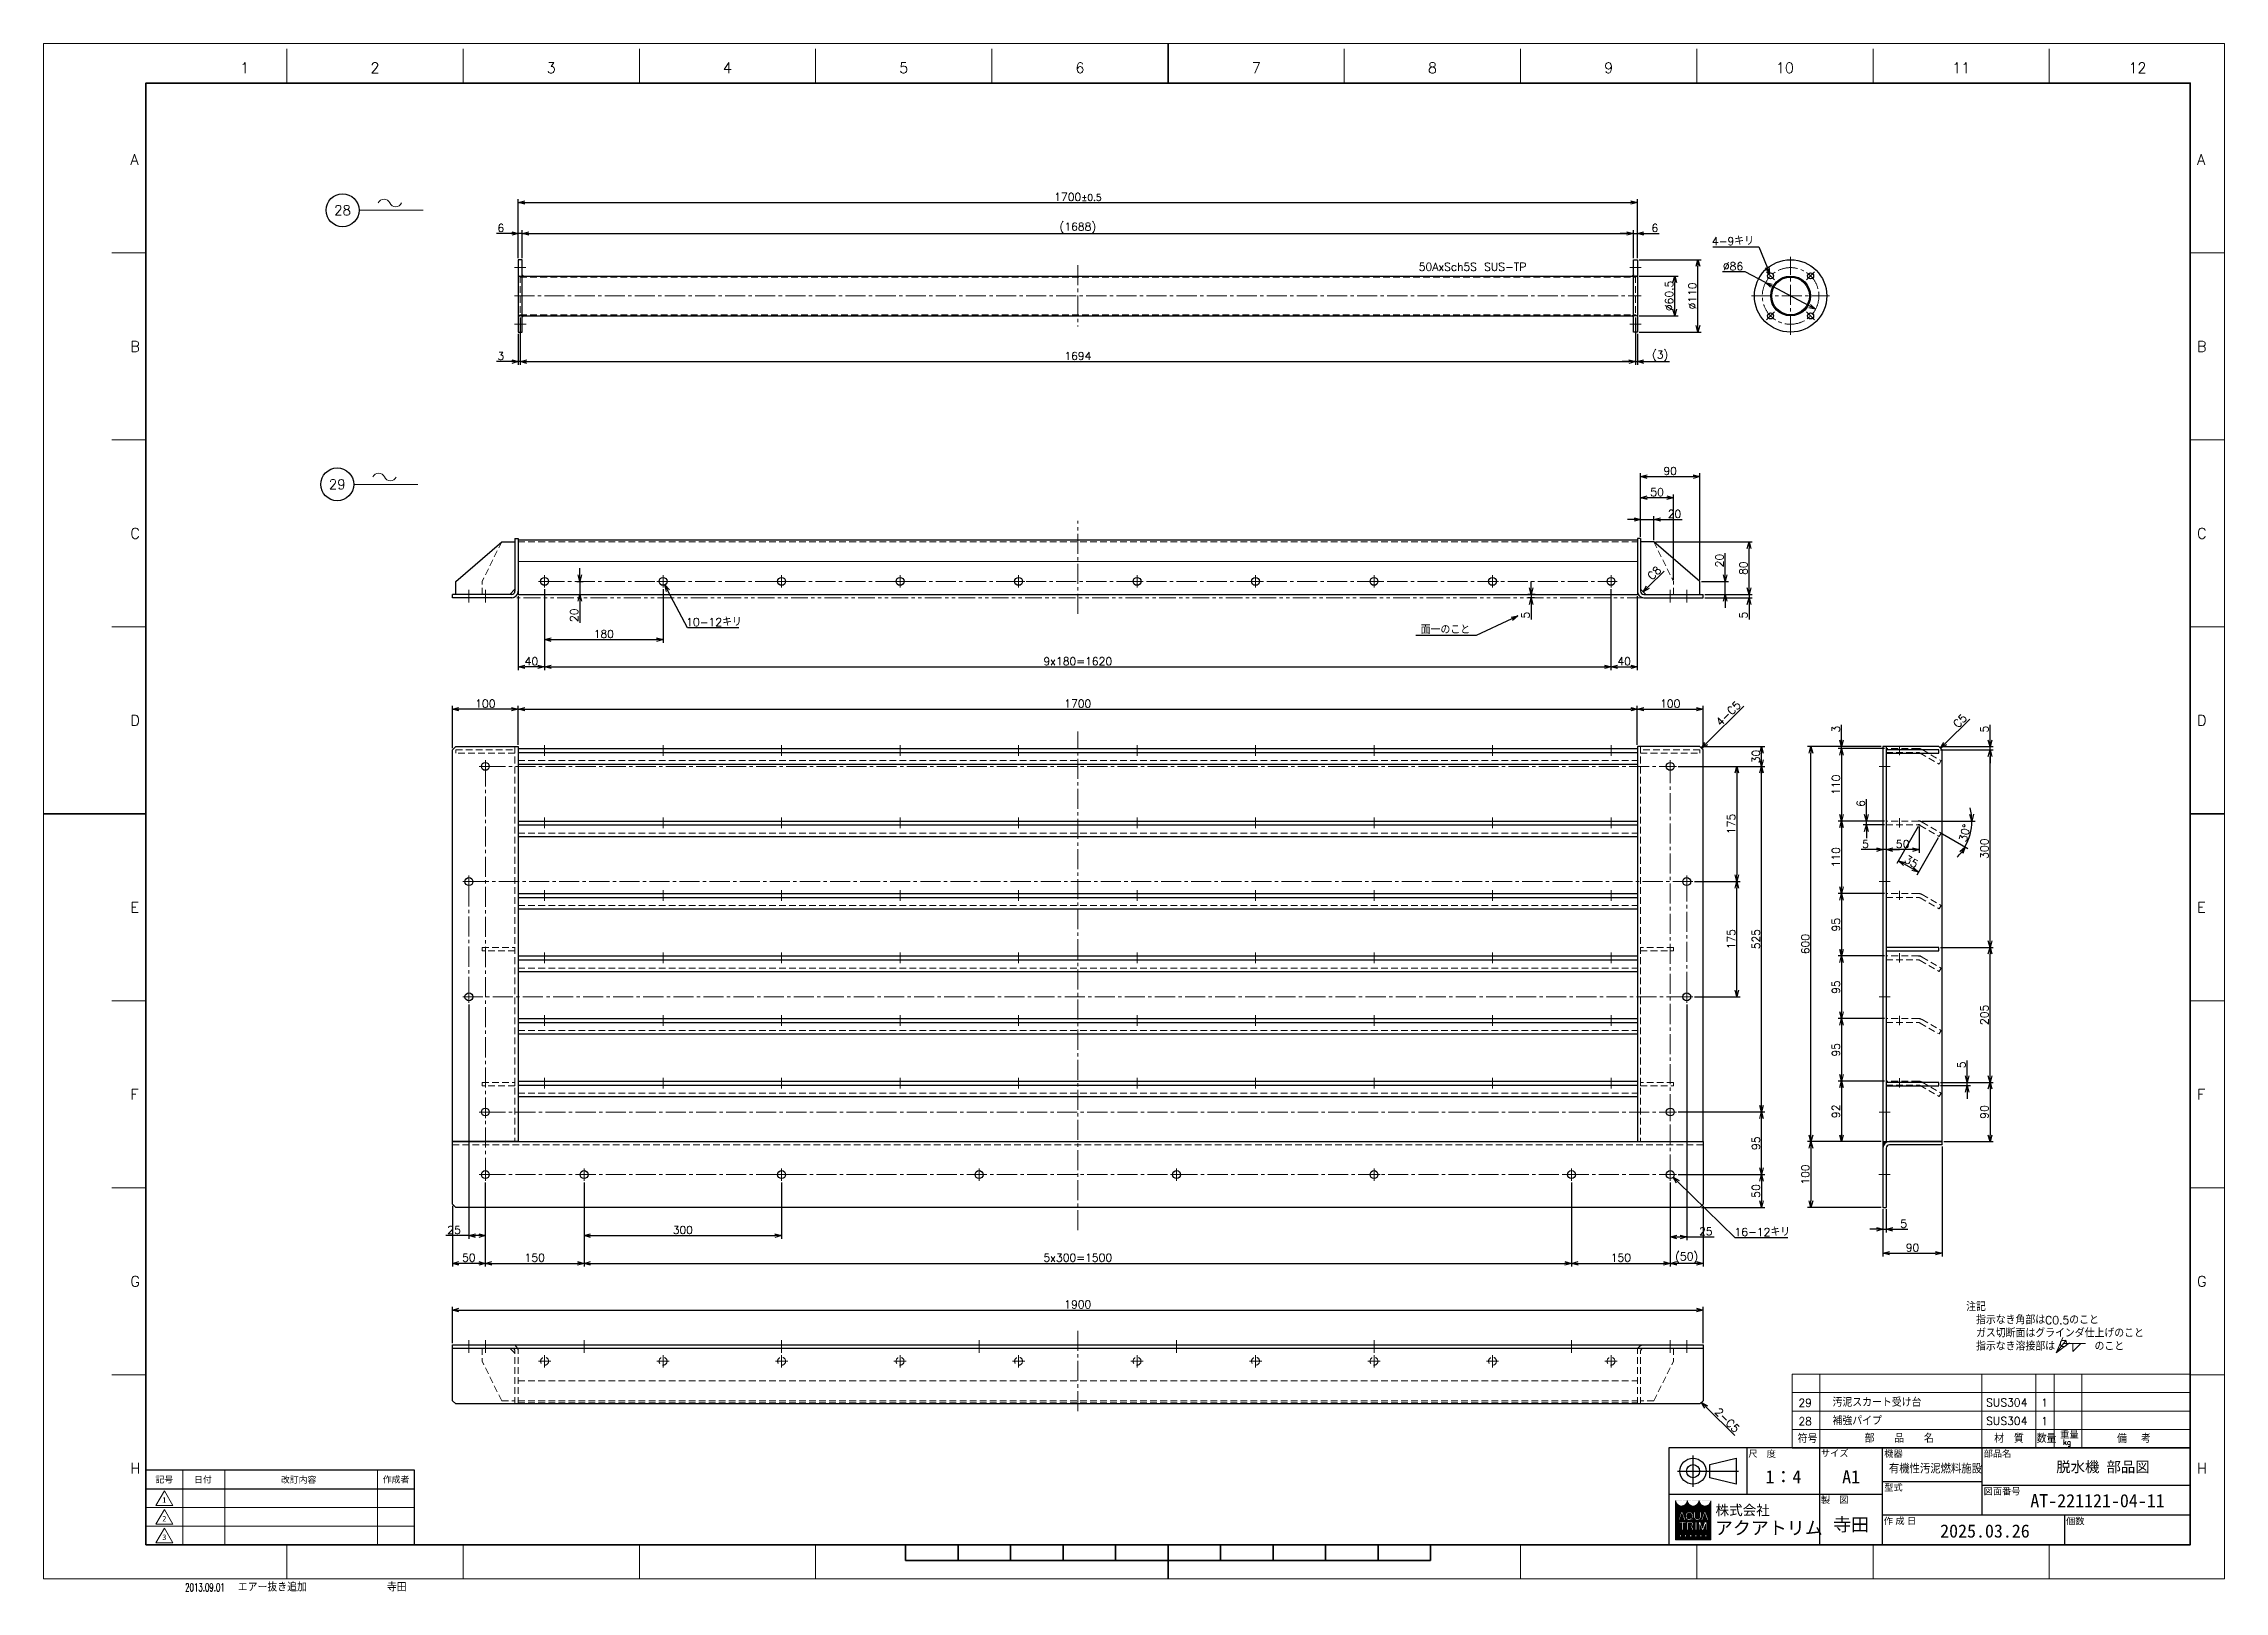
# Model space of a CAD drawing. Header units: millimetres. Extents: x 0 to 3313, y -19 to 2332.
import ezdxf
from ezdxf import colors
from ezdxf.entities.mleader import LeaderData, LeaderLine
from ezdxf.enums import TextEntityAlignment as Align
from ezdxf.math import Vec2, Vec3

# ---------------------------------------------------------------- set-up
doc = ezdxf.new("R2010")
doc.units = ezdxf.units.MM
doc.header["$LTSCALE"] = 1.6
doc.header["$PDMODE"] = 99
doc.header["$PDSIZE"] = 1
for name, pattern in [('CENTER2', [28.575, 19.05, -3.175, 3.175, -3.175]), ('HIDDEN', [9.525, 6.35, -3.175]), ('PHANTOM2', [31.75, 15.875, -3.175, 3.175, -3.175, 3.175, -3.175])]:
    doc.linetypes.add(name, pattern=pattern)
for name, color, linetype, lineweight in [('04_HIDDEN', 2, 'HIDDEN', 13), ('05_CENTER', 4, 'CENTER2', 13), ('06_PHANTOM', 2, 'PHANTOM2', 13), ('07_TEXT', 3, 'Continuous', 13), ('08_DIM', 3, 'Continuous', 13), ('90_FRAME', 5, 'Continuous', 35)]:
    doc.layers.add(name, color=color, linetype=linetype, lineweight=lineweight)
doc.layers.add('10_DRAFT', color=8, linetype='Continuous', lineweight=0, plot=False)
doc.layers.add('91_BLANK', color=5, linetype='Continuous', lineweight=0, plot=False)
doc.styles.add('KSS_TXT', font='txt.shx', dxfattribs={"bigfont": 'extfont2.shx'})
doc.styles.add('MS_G', font='MS Gothic.ttf')
doc.styles.get("Standard").update_dxf_attribs({"font": 'txt.shx', "bigfont": 'extfont2.shx'})
doc.styles.add('表題用', font='MS PGothic.ttf')
doc.dimstyles.new('KSS_DIM', dxfattribs={"dimscale": 4, "dimtxt": 3, "dimasz": 2.5, "dimexe": 1.25, "dimexo": 0.625, "dimtad": 1, "dimdsep": 46, "dimtxsty": 'KSS_TXT', "dimblk": 'OPEN30', "dimcen": 0, "dimazin": 2, "dimtfac": 0.75, "dimtmove": 0, "dimatfit": 3, "dimldrblk": 'OPEN30', "dimfxl": 1.25, "dimtolj": 1, "dimarcsym": 0})
doc.dimstyles.new('KSS_DIM$3', dxfattribs={"dimscale": 4, "dimtxt": 3, "dimasz": 2.5, "dimexe": 1.25, "dimexo": 0.625, "dimtad": 1, "dimtih": 1, "dimtoh": 1, "dimdsep": 46, "dimtxsty": 'KSS_TXT', "dimblk": 'OPEN30', "dimcen": 0, "dimazin": 2, "dimtfac": 0.75, "dimtofl": 0, "dimtmove": 0, "dimatfit": 3, "dimldrblk": 'OPEN30', "dimfxl": 1.25, "dimtolj": 1, "dimarcsym": 0})

msp = doc.modelspace()

# ---------------------------------------------------------------- texts
at = {"layer": '07_TEXT', "ltscale": 2, "insert": (2920.555, 418.786), "char_height": 12, "attachment_point": 1}
msp.add_mtext_dynamic_manual_height_columns('注記\\P\u3000指示なき角部はC0.5のこと\\P\u3000ガス切断面はグラインダ仕上げのこと\\P\u3000指示なき溶接部は\u3000\u3000\u3000\u3000のこと', width=288.71644, gutter_width=15, heights=[0], dxfattribs=at)
at = {"layer": '08_DIM', "style": 'KSS_TXT'}
msp.add_text('50AxSch5S SUS-TP ', height=12, dxfattribs=at).set_placement((2088.998, 1986.667))
at = {"layer": '90_FRAME', "color": 0, "lineweight": 13, "style": 'KSS_TXT'}
for s, p in [('1', (305.507, 2282.158)), ('2', (503.368, 2282.158)), ('3', (771.102, 2282.158)), ('4', (1038.836, 2282.158)), ('5', (1306.569, 2282.158)), ('6', (1574.303, 2282.158)), ('7', (1842.036, 2282.158)), ('8', (2109.77, 2282.158)), ('9', (2377.504, 2282.158)), ('10', (2645.237, 2282.158)), ('11', (2912.971, 2282.158)), ('12', (3180.705, 2282.158))]:
    msp.add_text(s, height=16, dxfattribs=at).set_placement(p, align=Align.BOTTOM_CENTER)
for s, p in [('A', (131.829, 2155.685)), ('A', (3271.263, 2155.685)), ('B', (131.829, 1871.696)), ('B', (3271.263, 1871.696)), ('C', (131.829, 1587.707)), ('C', (3271.263, 1587.707)), ('D', (131.829, 1303.718)), ('D', (3271.263, 1303.718)), ('E', (131.829, 1019.729)), ('E', (3271.263, 1019.729)), ('F', (131.829, 735.74)), ('F', (3271.263, 735.74)), ('G', (131.829, 451.752)), ('G', (3271.263, 451.752)), ('H', (131.829, 167.763)), ('H', (3271.263, 167.763))]:
    msp.add_text(s, height=16, dxfattribs=at).set_placement(p, align=Align.MIDDLE_LEFT)
at = {"layer": '90_FRAME', "color": 3, "lineweight": 13}
for s, p in [('29', (2676.04, 267.191)), ('1', (3039.665, 267.392)), ('28', (2676.04, 239.191)), ('1', (3039.665, 239.392))]:
    msp.add_text(s, height=12, dxfattribs=at).set_placement(p, align=Align.MIDDLE_CENTER)
for s, height, p in [('汚泥スカート受け台', 12, (2717.578, 261.5)), ('SUS304', 12, (2950.877, 261.659)), ('補強パイプ', 12, (2717.578, 233.5)), ('SUS304', 12, (2950.877, 233.659)), ('符号', 12, (2664.622, 206.328)), ('部\u3000\u3000品\u3000\u3000名', 12, (2766.351, 206.763)), ('材\u3000質', 12, (2963.106, 206.619)), ('数量', 12, (3027.679, 206.529)), ('重量', 10, (3063.355, 213.073)), ('kg', 8, (3067.775, 203.288)), ('備  考', 12, (3149.73, 206.328)), ('エアー抜き追加', 12, (294.935, -19.199)), ('寺田', 12, (521.481, -19.199))]:
    msp.add_text(s, height=height, dxfattribs=at).set_placement(p)
at = {"layer": '90_FRAME', "color": 0, "style": '表題用'}
for s, p in [('尺\u3000度', (2589.55, 189.845)), ('サイズ', (2699.864, 190.591)), ('機器', (2796.103, 190.01)), ('部品名', (2947.15, 190.01)), ('型式', (2796.103, 138.596)), ('図面番号', (2947.15, 132.939)), ('製\u3000図', (2699.864, 119.876)), ('作 成 日', (2795.412, 87.801)), ('個数', (3072.302, 87.525))]:
    msp.add_text(s, height=10, dxfattribs=at).set_placement(p, align=Align.MIDDLE_LEFT)
at = {"layer": '90_FRAME', "color": 0, "style": 'MS_G', "width": 0.9}
msp.add_text('有機性汚泥燃料施設', height=12.8, dxfattribs=at).set_placement((2803.147, 161.284))
at = {"layer": '90_FRAME', "color": 0, "style": 'MS_G'}
for s, height, p in [('脱水機 部品図', 16, (3057.459, 161.858)), ('AT-221121-04-11', 20, (3018.011, 108.514)), ('2025.03.26', 20, (2881.056, 62.479))]:
    msp.add_text(s, height=height, dxfattribs=at).set_placement(p)
at = {"layer": '90_FRAME', "color": 0, "style": '表題用'}
for s, p in [('記号', (183.384, 150.616)), ('日付', (242.01, 150.616)), ('作成者', (535.384, 150.616))]:
    msp.add_text(s, height=9.6, dxfattribs=at).set_placement(p, align=Align.MIDDLE_CENTER)
at = {"layer": '90_FRAME', "color": 0}
for s, height, style, p in [('改訂内容', 9.6, '表題用', (387.384, 150.616)), ('A1', 20, 'MS_G', (2745.727, 154.859))]:
    msp.add_text(s, height=height, dxfattribs=dict(at, style=style)).set_placement(p, align=Align.MIDDLE)
at = {"layer": '90_FRAME', "color": 0, "lineweight": 13, "style": 'MS_G'}
for s, p in [('1', (183.384, 119.502)), ('3', (183.384, 62.93)), ('2', (183.384, 91.216))]:
    msp.add_text(s, height=8.486, dxfattribs=at).set_placement(p, align=Align.MIDDLE)
at = {"layer": '90_FRAME', "color": 4, "style": 'MS_G'}
msp.add_text('株式会社', height=15.1215, dxfattribs=at).set_placement((2581.023, 104.113), align=Align.MIDDLE_CENTER)
msp.add_text('アクアトリム', height=20, dxfattribs=at).set_placement((2538.937, 67.181))
at = {"layer": '90_FRAME', "color": 3, "lineweight": 13, "width": 0.65}
msp.add_text('2013.09.01', height=12, dxfattribs=at).set_placement((214.968, -19.199))
at = {"layer": '90_FRAME', "color": 0, "style": 'MS_G'}
for tag, p in [('1：4', (2642.913, 154.859)), ('寺田', (2745.727, 82.73))]:
    msp.add_attdef(tag, text='', height=20, dxfattribs=at).set_placement(p, align=Align.MIDDLE)

# ---------------------------------------------------------------- blocks, each defined once
blk = doc.blocks.new('Weld-line')
blk.add_line((0, 0), (1, 0))
blk = doc.blocks.new('Weld10-s5')
blk.add_circle((0, 0), 2)
blk = doc.blocks.new('Weld10-a1')
for p, q in [((5, 0), (0, 5)), ((0, 5), (0, 0)), ((0, 0), (5, 0))]:
    blk.add_line(p, q)
at = {"width": 0.9}
blk.add_attdef('S', text='', height=2.8, dxfattribs=at).set_placement((-2, 1), align=Align.RIGHT)
blk.add_attdef('L', (8, 1), '', height=2.8, dxfattribs=at)
blk = doc.blocks.new('_Open30')
at = {"color": 0, "linetype": 'ByBlock', "lineweight": -2}
for p, q in [((-1, 0.27), (0, 0)), ((0, 0), (-1, -0.27)), ((0, 0), (-1, 0))]:
    blk.add_line(p, q, dxfattribs=at)
blk = doc.blocks.new('AM_BALLOON1')
at = {"transparency": 16777216}
blk.add_circle((0, 0), 5, dxfattribs=at)
blk.add_attdef('B_NUMBER', text='', height=3, dxfattribs=at).set_placement((0, 0), align=Align.MIDDLE_CENTER)
blk = doc.blocks.new('_OPEN')
at = {"color": 0, "linetype": 'ByBlock'}
for p, q in [((-1, 0.17), (0, 0)), ((0, 0), (-1, -0.17)), ((0, 0), (-1, 0))]:
    blk.add_line(p, q, dxfattribs=at)
blk = doc.blocks.new('p1ba05')
for centre, start, end in [((-2.95, 0.29), 24.2276, 155.5758), ((0, 1.62), 204.2276, 335.5758)]:
    blk.add_arc(centre, 1.62, start, end)
blk = doc.blocks.new('*D8')
at = {"layer": '08_DIM', "color": 0, "lineweight": -2, "transparency": 16777216}
for p, q in [((711.1, 2043.2), (688.1, 2043.2)), ((721.1, 2005.9), (721.1, 2048.2)), ((727.1, 2043.2), (721.1, 2043.2)), ((727.1, 2005.9), (727.1, 2048.2)), ((737.1, 2043.2), (747.1, 2043.2))]:
    blk.add_line(p, q, dxfattribs=at)
at = {"layer": 'Defpoints', "color": 0, "transparency": 16777216}
for p in [(721.1, 2043.2), (721.1, 2003.4), (727.1, 2003.4)]:
    blk.add_point(p, dxfattribs=at)
at = {"layer": '08_DIM', "color": 0, "lineweight": -2, "transparency": 16777216, "xscale": 10, "yscale": 10, "zscale": 10}
blk.add_blockref('_Open30', (721.1, 2043.2), dxfattribs=at)
at = {"layer": '08_DIM', "color": 0, "lineweight": -2, "transparency": 16777216, "xscale": 10, "yscale": 10, "zscale": 10, "rotation": 180}
blk.add_blockref('_Open30', (727.1, 2043.2), dxfattribs=at)
at = {"layer": '08_DIM', "color": 0, "transparency": 16777216, "insert": (694.6, 2051.7), "char_height": 12, "attachment_point": 5, "style": 'KSS_TXT'}
blk.add_mtext('\\A1;6', dxfattribs=at)
blk = doc.blocks.new('*D9')
at = {"layer": '08_DIM', "color": 0, "lineweight": -2, "transparency": 16777216}
for p, q in [((721.1, 2005.9), (721.1, 2095.3)), ((731.1, 2090.3), (2411.1, 2090.3)), ((2421.1, 2005.9), (2421.1, 2095.3))]:
    blk.add_line(p, q, dxfattribs=at)
at = {"layer": 'Defpoints', "color": 0, "transparency": 16777216}
for p in [(2421.1, 2090.3), (721.1, 2003.4), (2421.1, 2003.4)]:
    blk.add_point(p, dxfattribs=at)
at = {"layer": '08_DIM', "color": 0, "lineweight": -2, "transparency": 16777216, "xscale": 10, "yscale": 10, "zscale": 10, "rotation": 180}
blk.add_blockref('_Open30', (721.1, 2090.3), dxfattribs=at)
at = {"layer": '08_DIM', "color": 0, "lineweight": -2, "transparency": 16777216, "xscale": 10, "yscale": 10, "zscale": 10}
blk.add_blockref('_Open30', (2421.1, 2090.3), dxfattribs=at)
at = {"layer": '08_DIM', "color": 0, "transparency": 16777216, "insert": (1571.1, 2098.8), "char_height": 12, "attachment_point": 5, "style": 'KSS_TXT'}
blk.add_mtext('1700{\\H10.000000;%%p0.5}', dxfattribs=at)
blk = doc.blocks.new('*D10')
at = {"layer": '08_DIM', "color": 0, "lineweight": -2, "transparency": 16777216}
for p, q in [((727.1, 2005.9), (727.1, 2048.2)), ((737.1, 2043.2), (2405.1, 2043.2)), ((2415.1, 2005.9), (2415.1, 2048.2))]:
    blk.add_line(p, q, dxfattribs=at)
at = {"layer": 'Defpoints', "color": 0, "transparency": 16777216}
for p in [(2415.1, 2043.2), (727.1, 2003.4), (2415.1, 2003.4)]:
    blk.add_point(p, dxfattribs=at)
at = {"layer": '08_DIM', "color": 0, "lineweight": -2, "transparency": 16777216, "xscale": 10, "yscale": 10, "zscale": 10, "rotation": 180}
blk.add_blockref('_Open30', (727.1, 2043.2), dxfattribs=at)
at = {"layer": '08_DIM', "color": 0, "lineweight": -2, "transparency": 16777216, "xscale": 10, "yscale": 10, "zscale": 10}
blk.add_blockref('_Open30', (2415.1, 2043.2), dxfattribs=at)
at = {"layer": '08_DIM', "color": 0, "transparency": 16777216, "insert": (1571.1, 2051.7), "char_height": 12, "attachment_point": 5, "style": 'KSS_TXT'}
blk.add_mtext('\\A1;(1688)', dxfattribs=at)
blk = doc.blocks.new('*D11')
at = {"layer": '08_DIM', "color": 0, "lineweight": -2, "transparency": 16777216}
for p, q in [((721.1, 1890.9), (721.1, 1843.7)), ((724.1, 1915.7), (724.1, 1843.7)), ((711.1, 1848.7), (688.1, 1848.7)), ((724.1, 1848.7), (721.1, 1848.7)), ((734.1, 1848.7), (744.1, 1848.7))]:
    blk.add_line(p, q, dxfattribs=at)
at = {"layer": 'Defpoints', "color": 0, "transparency": 16777216}
for p in [(721.1, 1893.4), (724.1, 1918.2), (721.1, 1848.7)]:
    blk.add_point(p, dxfattribs=at)
at = {"layer": '08_DIM', "color": 0, "lineweight": -2, "transparency": 16777216, "xscale": 10, "yscale": 10, "zscale": 10}
blk.add_blockref('_Open30', (721.1, 1848.7), dxfattribs=at)
at = {"layer": '08_DIM', "color": 0, "lineweight": -2, "transparency": 16777216, "xscale": 10, "yscale": 10, "zscale": 10, "rotation": 180}
blk.add_blockref('_Open30', (724.1, 1848.7), dxfattribs=at)
at = {"layer": '08_DIM', "color": 0, "transparency": 16777216, "insert": (694.6, 1857.2), "char_height": 12, "attachment_point": 5, "style": 'KSS_TXT'}
blk.add_mtext('\\A1;3', dxfattribs=at)
blk = doc.blocks.new('*D12')
at = {"layer": '08_DIM', "color": 0, "lineweight": -2, "transparency": 16777216}
for p, q in [((724.1, 1915.7), (724.1, 1843.7)), ((2418.1, 1915.7), (2418.1, 1843.7)), ((734.1, 1848.7), (2408.1, 1848.7))]:
    blk.add_line(p, q, dxfattribs=at)
at = {"layer": 'Defpoints', "color": 0, "transparency": 16777216}
for p in [(724.1, 1918.2), (2418.1, 1918.2), (2418.1, 1848.7)]:
    blk.add_point(p, dxfattribs=at)
at = {"layer": '08_DIM', "color": 0, "lineweight": -2, "transparency": 16777216, "xscale": 10, "yscale": 10, "zscale": 10, "rotation": 180}
blk.add_blockref('_Open30', (724.1, 1848.7), dxfattribs=at)
at = {"layer": '08_DIM', "color": 0, "lineweight": -2, "transparency": 16777216, "xscale": 10, "yscale": 10, "zscale": 10}
blk.add_blockref('_Open30', (2418.1, 1848.7), dxfattribs=at)
at = {"layer": '08_DIM', "color": 0, "transparency": 16777216, "insert": (1571.1, 1857.2), "char_height": 12, "attachment_point": 5, "style": 'KSS_TXT'}
blk.add_mtext('\\A1;1694', dxfattribs=at)
blk = doc.blocks.new('*D13')
at = {"layer": '08_DIM', "color": 0, "lineweight": -2, "transparency": 16777216}
for p, q in [((2418.1, 1915.7), (2418.1, 1843.7)), ((2421.1, 1890.9), (2421.1, 1843.7)), ((2408.1, 1848.7), (2398.1, 1848.7)), ((2418.1, 1848.7), (2421.1, 1848.7)), ((2431.1, 1848.7), (2470.1, 1848.7))]:
    blk.add_line(p, q, dxfattribs=at)
at = {"layer": 'Defpoints', "color": 0, "transparency": 16777216}
for p in [(2418.1, 1918.2), (2421.1, 1893.4), (2421.1, 1848.7)]:
    blk.add_point(p, dxfattribs=at)
at = {"layer": '08_DIM', "color": 0, "lineweight": -2, "transparency": 16777216, "xscale": 10, "yscale": 10, "zscale": 10}
blk.add_blockref('_Open30', (2418.1, 1848.7), dxfattribs=at)
at = {"layer": '08_DIM', "color": 0, "lineweight": -2, "transparency": 16777216, "xscale": 10, "yscale": 10, "zscale": 10, "rotation": 180}
blk.add_blockref('_Open30', (2421.1, 1848.7), dxfattribs=at)
at = {"layer": '08_DIM', "color": 0, "transparency": 16777216, "insert": (2455.6, 1857.2), "char_height": 12, "attachment_point": 5, "style": 'KSS_TXT'}
blk.add_mtext('\\A1;(3)', dxfattribs=at)
blk = doc.blocks.new('*D14')
at = {"layer": '08_DIM', "color": 0, "lineweight": -2, "transparency": 16777216}
for p, q in [((2423.6, 1978.7), (2482.8, 1978.7)), ((2477.8, 1928.2), (2477.8, 1968.7)), ((2423.6, 1918.2), (2482.8, 1918.2))]:
    blk.add_line(p, q, dxfattribs=at)
at = {"layer": 'Defpoints', "color": 0, "transparency": 16777216}
for p in [(2421.1, 1978.7), (2477.8, 1978.7), (2421.1, 1918.2)]:
    blk.add_point(p, dxfattribs=at)
at = {"layer": '08_DIM', "color": 0, "lineweight": -2, "transparency": 16777216, "xscale": 10, "yscale": 10, "zscale": 10}
for p, rotation in [((2477.8, 1978.7), 90), ((2477.8, 1918.2), 270)]:
    blk.add_blockref('_Open30', p, dxfattribs=dict(at, rotation=rotation))
at = {"layer": '08_DIM', "color": 0, "transparency": 16777216, "insert": (2469.3, 1948.4), "char_height": 12, "attachment_point": 5, "rotation": 90, "style": 'KSS_TXT'}
blk.add_mtext('\\A1;%%C60.5', dxfattribs=at)
blk = doc.blocks.new('*D15')
at = {"layer": '08_DIM', "color": 0, "lineweight": -2, "transparency": 16777216}
for p, q in [((2423.6, 2003.4), (2518.1, 2003.4)), ((2513.1, 1903.4), (2513.1, 1993.4)), ((2423.6, 1893.4), (2518.1, 1893.4))]:
    blk.add_line(p, q, dxfattribs=at)
at = {"layer": 'Defpoints', "color": 0, "transparency": 16777216}
for p in [(2421.1, 2003.4), (2513.1, 2003.4), (2421.1, 1893.4)]:
    blk.add_point(p, dxfattribs=at)
at = {"layer": '08_DIM', "color": 0, "lineweight": -2, "transparency": 16777216, "xscale": 10, "yscale": 10, "zscale": 10}
for p, rotation in [((2513.1, 2003.4), 90), ((2513.1, 1893.4), 270)]:
    blk.add_blockref('_Open30', p, dxfattribs=dict(at, rotation=rotation))
at = {"layer": '08_DIM', "color": 0, "transparency": 16777216, "insert": (2504.6, 1948.4), "char_height": 12, "attachment_point": 5, "rotation": 90, "style": 'KSS_TXT'}
blk.add_mtext('\\A1;%%C110', dxfattribs=at)
blk = doc.blocks.new('*D16')
at = {"layer": '08_DIM', "color": 0, "lineweight": -2, "transparency": 16777216}
for p, q in [((2584.8, 1985), (2550.3, 1985)), ((2615.8, 1968.6), (2584.8, 1985)), ((2683, 1933), (2624.7, 1963.9))]:
    blk.add_line(p, q, dxfattribs=at)
at = {"layer": 'Defpoints', "color": 0, "transparency": 16777216}
for p in [(2615.8, 1968.6), (2691.8, 1928.3)]:
    blk.add_point(p, dxfattribs=at)
at = {"layer": '08_DIM', "color": 0, "lineweight": -2, "transparency": 16777216, "xscale": 10, "yscale": 10, "zscale": 10}
for p, rotation in [((2615.8, 1968.6), 152.091795567857), ((2691.8, 1928.3), 332.091795567857)]:
    blk.add_blockref('_Open30', p, dxfattribs=dict(at, rotation=rotation))
at = {"layer": '08_DIM', "color": 0, "transparency": 16777216, "insert": (2566.3, 1993.5), "char_height": 12, "attachment_point": 5, "style": 'KSS_TXT'}
blk.add_mtext('\\A1;%%C86', dxfattribs=at)
blk = doc.blocks.new('*D17')
at = {"layer": '08_DIM', "color": 0, "lineweight": -2, "transparency": 16777216}
for p, q in [((2535.5, 2023.1), (2605.6, 2023.1)), ((2605.6, 2023.1), (2618, 1992.3))]:
    blk.add_line(p, q, dxfattribs=at)
at = {"layer": 'Defpoints', "color": 0, "transparency": 16777216}
for p in [(2621.8, 1983), (2625.1, 1974.7)]:
    blk.add_point(p, dxfattribs=at)
at = {"layer": '08_DIM', "color": 0, "lineweight": -2, "transparency": 16777216, "xscale": 10, "yscale": 10, "zscale": 10, "rotation": 291.8952582311512}
blk.add_blockref('_Open30', (2621.8, 1983), dxfattribs=at)
at = {"layer": '08_DIM', "color": 0, "transparency": 16777216, "insert": (2566.3, 2031.6), "char_height": 12, "attachment_point": 5, "style": 'KSS_TXT'}
blk.add_mtext('\\A1;4-9キリ', dxfattribs=at)
blk = doc.blocks.new('*D18')
at = {"layer": '08_DIM', "color": 0, "lineweight": -2, "transparency": 16777216}
for p, q in [((2405.1, 2043.2), (2395.1, 2043.2)), ((2415.1, 2005.9), (2415.1, 2048.2)), ((2415.1, 2043.2), (2421.1, 2043.2)), ((2421.1, 2005.9), (2421.1, 2048.2)), ((2431.1, 2043.2), (2454.1, 2043.2))]:
    blk.add_line(p, q, dxfattribs=at)
at = {"layer": 'Defpoints', "color": 0, "transparency": 16777216}
for p in [(2421.1, 2043.2), (2415.1, 2003.4), (2421.1, 2003.4)]:
    blk.add_point(p, dxfattribs=at)
at = {"layer": '08_DIM', "color": 0, "lineweight": -2, "transparency": 16777216, "xscale": 10, "yscale": 10, "zscale": 10}
blk.add_blockref('_Open30', (2415.1, 2043.2), dxfattribs=at)
at = {"layer": '08_DIM', "color": 0, "lineweight": -2, "transparency": 16777216, "xscale": 10, "yscale": 10, "zscale": 10, "rotation": 180}
blk.add_blockref('_Open30', (2421.1, 2043.2), dxfattribs=at)
at = {"layer": '08_DIM', "color": 0, "transparency": 16777216, "insert": (2447.6, 2051.7), "char_height": 12, "attachment_point": 5, "style": 'KSS_TXT'}
blk.add_mtext('\\A1;6', dxfattribs=at)
blk = doc.blocks.new('*D19')
at = {"layer": '08_DIM', "color": 0, "lineweight": -2, "transparency": 16777216}
for p, q in [((721, 1492.4), (721, 1380)), ((761, 1503), (761, 1380)), ((751, 1385), (731, 1385))]:
    blk.add_line(p, q, dxfattribs=at)
at = {"layer": 'Defpoints', "color": 0, "transparency": 16777216}
for p in [(721, 1494.9), (761, 1505.5), (721, 1385)]:
    blk.add_point(p, dxfattribs=at)
at = {"layer": '08_DIM', "color": 0, "lineweight": -2, "transparency": 16777216, "xscale": 10, "yscale": 10, "zscale": 10, "rotation": 180}
blk.add_blockref('_Open30', (721, 1385), dxfattribs=at)
at = {"layer": '08_DIM', "color": 0, "lineweight": -2, "transparency": 16777216, "xscale": 10, "yscale": 10, "zscale": 10}
blk.add_blockref('_Open30', (761, 1385), dxfattribs=at)
at = {"layer": '08_DIM', "color": 0, "transparency": 16777216, "insert": (741, 1393.5), "char_height": 12, "attachment_point": 5, "style": 'KSS_TXT'}
blk.add_mtext('\\A1;40', dxfattribs=at)
blk = doc.blocks.new('*D20')
at = {"layer": '08_DIM', "color": 0, "lineweight": -2, "transparency": 16777216}
for p, q in [((761, 1503), (761, 1421.5)), ((941, 1503), (941, 1421.5)), ((771, 1426.5), (931, 1426.5))]:
    blk.add_line(p, q, dxfattribs=at)
at = {"layer": 'Defpoints', "color": 0, "transparency": 16777216}
for p in [(761, 1505.5), (941, 1505.5), (941, 1426.5)]:
    blk.add_point(p, dxfattribs=at)
at = {"layer": '08_DIM', "color": 0, "lineweight": -2, "transparency": 16777216, "xscale": 10, "yscale": 10, "zscale": 10, "rotation": 180}
blk.add_blockref('_Open30', (761, 1426.5), dxfattribs=at)
at = {"layer": '08_DIM', "color": 0, "lineweight": -2, "transparency": 16777216, "xscale": 10, "yscale": 10, "zscale": 10}
blk.add_blockref('_Open30', (941, 1426.5), dxfattribs=at)
at = {"layer": '08_DIM', "color": 0, "transparency": 16777216, "insert": (851, 1435), "char_height": 12, "attachment_point": 5, "style": 'KSS_TXT'}
blk.add_mtext('\\A1;180', dxfattribs=at)
blk = doc.blocks.new('*D21')
at = {"layer": '08_DIM', "color": 0, "lineweight": -2, "transparency": 16777216}
for p, q in [((761, 1503), (761, 1380)), ((2381, 1503), (2381, 1380)), ((771, 1385), (2371, 1385))]:
    blk.add_line(p, q, dxfattribs=at)
at = {"layer": 'Defpoints', "color": 0, "transparency": 16777216}
for p in [(761, 1505.5), (2381, 1505.5), (2381, 1385)]:
    blk.add_point(p, dxfattribs=at)
at = {"layer": '08_DIM', "color": 0, "lineweight": -2, "transparency": 16777216, "xscale": 10, "yscale": 10, "zscale": 10, "rotation": 180}
blk.add_blockref('_Open30', (761, 1385), dxfattribs=at)
at = {"layer": '08_DIM', "color": 0, "lineweight": -2, "transparency": 16777216, "xscale": 10, "yscale": 10, "zscale": 10}
blk.add_blockref('_Open30', (2381, 1385), dxfattribs=at)
at = {"layer": '08_DIM', "color": 0, "transparency": 16777216, "insert": (1571, 1393.5), "char_height": 12, "attachment_point": 5, "style": 'KSS_TXT'}
blk.add_mtext('\\A1;9x180=1620', dxfattribs=at)
blk = doc.blocks.new('*D22')
at = {"layer": '08_DIM', "color": 0, "lineweight": -2, "transparency": 16777216}
for p, q in [((2381, 1503), (2381, 1380)), ((2421, 1492.4), (2421, 1380)), ((2391, 1385), (2411, 1385))]:
    blk.add_line(p, q, dxfattribs=at)
at = {"layer": 'Defpoints', "color": 0, "transparency": 16777216}
for p in [(2381, 1505.5), (2421, 1494.9), (2421, 1385)]:
    blk.add_point(p, dxfattribs=at)
at = {"layer": '08_DIM', "color": 0, "lineweight": -2, "transparency": 16777216, "xscale": 10, "yscale": 10, "zscale": 10, "rotation": 180}
blk.add_blockref('_Open30', (2381, 1385), dxfattribs=at)
at = {"layer": '08_DIM', "color": 0, "lineweight": -2, "transparency": 16777216, "xscale": 10, "yscale": 10, "zscale": 10}
blk.add_blockref('_Open30', (2421, 1385), dxfattribs=at)
at = {"layer": '08_DIM', "color": 0, "transparency": 16777216, "insert": (2401, 1393.5), "char_height": 12, "attachment_point": 5, "style": 'KSS_TXT'}
blk.add_mtext('\\A1;40', dxfattribs=at)
blk = doc.blocks.new('*D23')
at = {"layer": '08_DIM', "color": 0, "lineweight": -2, "transparency": 16777216}
for p, q in [((621, 1261.4), (621, 1325.7)), ((721, 1266.4), (721, 1325.7)), ((711, 1320.7), (631, 1320.7))]:
    blk.add_line(p, q, dxfattribs=at)
at = {"layer": 'Defpoints', "color": 0, "transparency": 16777216}
for p in [(621, 1320.7), (621, 1258.9), (721, 1263.9)]:
    blk.add_point(p, dxfattribs=at)
at = {"layer": '08_DIM', "color": 0, "lineweight": -2, "transparency": 16777216, "xscale": 10, "yscale": 10, "zscale": 10, "rotation": 180}
blk.add_blockref('_Open30', (621, 1320.7), dxfattribs=at)
at = {"layer": '08_DIM', "color": 0, "lineweight": -2, "transparency": 16777216, "xscale": 10, "yscale": 10, "zscale": 10}
blk.add_blockref('_Open30', (721, 1320.7), dxfattribs=at)
at = {"layer": '08_DIM', "color": 0, "transparency": 16777216, "insert": (671, 1329.2), "char_height": 12, "attachment_point": 5, "style": 'KSS_TXT'}
blk.add_mtext('\\A1;100', dxfattribs=at)
blk = doc.blocks.new('*D24')
at = {"layer": '08_DIM', "color": 0, "lineweight": -2, "transparency": 16777216}
for p, q in [((721, 1266.4), (721, 1325.7)), ((2421, 1266.4), (2421, 1325.7)), ((731, 1320.7), (2411, 1320.7))]:
    blk.add_line(p, q, dxfattribs=at)
at = {"layer": 'Defpoints', "color": 0, "transparency": 16777216}
for p in [(2421, 1320.7), (721, 1263.9), (2421, 1263.9)]:
    blk.add_point(p, dxfattribs=at)
at = {"layer": '08_DIM', "color": 0, "lineweight": -2, "transparency": 16777216, "xscale": 10, "yscale": 10, "zscale": 10, "rotation": 180}
blk.add_blockref('_Open30', (721, 1320.7), dxfattribs=at)
at = {"layer": '08_DIM', "color": 0, "lineweight": -2, "transparency": 16777216, "xscale": 10, "yscale": 10, "zscale": 10}
blk.add_blockref('_Open30', (2421, 1320.7), dxfattribs=at)
at = {"layer": '08_DIM', "color": 0, "transparency": 16777216, "insert": (1571, 1329.2), "char_height": 12, "attachment_point": 5, "style": 'KSS_TXT'}
blk.add_mtext('\\A1;1700', dxfattribs=at)
blk = doc.blocks.new('*D25')
at = {"layer": '08_DIM', "color": 0, "lineweight": -2, "transparency": 16777216}
for p, q in [((2421, 1266.4), (2421, 1325.7)), ((2521, 1261.4), (2521, 1325.7)), ((2431, 1320.7), (2511, 1320.7))]:
    blk.add_line(p, q, dxfattribs=at)
at = {"layer": 'Defpoints', "color": 0, "transparency": 16777216}
for p in [(2521, 1320.7), (2421, 1263.9), (2521, 1258.9)]:
    blk.add_point(p, dxfattribs=at)
at = {"layer": '08_DIM', "color": 0, "lineweight": -2, "transparency": 16777216, "xscale": 10, "yscale": 10, "zscale": 10, "rotation": 180}
blk.add_blockref('_Open30', (2421, 1320.7), dxfattribs=at)
at = {"layer": '08_DIM', "color": 0, "lineweight": -2, "transparency": 16777216, "xscale": 10, "yscale": 10, "zscale": 10}
blk.add_blockref('_Open30', (2521, 1320.7), dxfattribs=at)
at = {"layer": '08_DIM', "color": 0, "transparency": 16777216, "insert": (2471, 1329.2), "char_height": 12, "attachment_point": 5, "style": 'KSS_TXT'}
blk.add_mtext('\\A1;100', dxfattribs=at)
blk = doc.blocks.new('*D26')
at = {"layer": '08_DIM', "color": 0, "lineweight": -2, "transparency": 16777216}
for p, q in [((671, 602), (671, 474)), ((821, 602), (821, 474)), ((681, 479), (811, 479))]:
    blk.add_line(p, q, dxfattribs=at)
at = {"layer": 'Defpoints', "color": 0, "transparency": 16777216}
for p in [(671, 604.5), (821, 604.5), (821, 479)]:
    blk.add_point(p, dxfattribs=at)
at = {"layer": '08_DIM', "color": 0, "lineweight": -2, "transparency": 16777216, "xscale": 10, "yscale": 10, "zscale": 10, "rotation": 180}
blk.add_blockref('_Open30', (671, 479), dxfattribs=at)
at = {"layer": '08_DIM', "color": 0, "lineweight": -2, "transparency": 16777216, "xscale": 10, "yscale": 10, "zscale": 10}
blk.add_blockref('_Open30', (821, 479), dxfattribs=at)
at = {"layer": '08_DIM', "color": 0, "transparency": 16777216, "insert": (746, 487.5), "char_height": 12, "attachment_point": 5, "style": 'KSS_TXT'}
blk.add_mtext('\\A1;150', dxfattribs=at)
blk = doc.blocks.new('*D27')
at = {"layer": '08_DIM', "color": 0, "lineweight": -2, "transparency": 16777216}
for p, q in [((821, 602), (821, 516.1)), ((1121, 602), (1121, 516.1)), ((831, 521.1), (1111, 521.1))]:
    blk.add_line(p, q, dxfattribs=at)
at = {"layer": 'Defpoints', "color": 0, "transparency": 16777216}
for p in [(821, 604.5), (1121, 604.5), (1121, 521.1)]:
    blk.add_point(p, dxfattribs=at)
at = {"layer": '08_DIM', "color": 0, "lineweight": -2, "transparency": 16777216, "xscale": 10, "yscale": 10, "zscale": 10, "rotation": 180}
blk.add_blockref('_Open30', (821, 521.1), dxfattribs=at)
at = {"layer": '08_DIM', "color": 0, "lineweight": -2, "transparency": 16777216, "xscale": 10, "yscale": 10, "zscale": 10}
blk.add_blockref('_Open30', (1121, 521.1), dxfattribs=at)
at = {"layer": '08_DIM', "color": 0, "transparency": 16777216, "insert": (971, 529.6), "char_height": 12, "attachment_point": 5, "style": 'KSS_TXT'}
blk.add_mtext('\\A1;300', dxfattribs=at)
blk = doc.blocks.new('*D28')
at = {"layer": '08_DIM', "color": 0, "lineweight": -2, "transparency": 16777216}
for p, q in [((821, 602), (821, 474)), ((2321, 602), (2321, 474)), ((831, 479), (2311, 479))]:
    blk.add_line(p, q, dxfattribs=at)
at = {"layer": 'Defpoints', "color": 0, "transparency": 16777216}
for p in [(821, 604.5), (2321, 604.5), (2321, 479)]:
    blk.add_point(p, dxfattribs=at)
at = {"layer": '08_DIM', "color": 0, "lineweight": -2, "transparency": 16777216, "xscale": 10, "yscale": 10, "zscale": 10, "rotation": 180}
blk.add_blockref('_Open30', (821, 479), dxfattribs=at)
at = {"layer": '08_DIM', "color": 0, "lineweight": -2, "transparency": 16777216, "xscale": 10, "yscale": 10, "zscale": 10}
blk.add_blockref('_Open30', (2321, 479), dxfattribs=at)
at = {"layer": '08_DIM', "color": 0, "transparency": 16777216, "insert": (1571, 487.5), "char_height": 12, "attachment_point": 5, "style": 'KSS_TXT'}
blk.add_mtext('\\A1;5x300=1500', dxfattribs=at)
blk = doc.blocks.new('*D29')
at = {"layer": '08_DIM', "color": 0, "lineweight": -2, "transparency": 16777216}
for p, q in [((2321, 602), (2321, 474)), ((2471, 602), (2471, 474)), ((2331, 479), (2461, 479))]:
    blk.add_line(p, q, dxfattribs=at)
at = {"layer": 'Defpoints', "color": 0, "transparency": 16777216}
for p in [(2321, 604.5), (2471, 604.5), (2471, 479)]:
    blk.add_point(p, dxfattribs=at)
at = {"layer": '08_DIM', "color": 0, "lineweight": -2, "transparency": 16777216, "xscale": 10, "yscale": 10, "zscale": 10, "rotation": 180}
blk.add_blockref('_Open30', (2321, 479), dxfattribs=at)
at = {"layer": '08_DIM', "color": 0, "lineweight": -2, "transparency": 16777216, "xscale": 10, "yscale": 10, "zscale": 10}
blk.add_blockref('_Open30', (2471, 479), dxfattribs=at)
at = {"layer": '08_DIM', "color": 0, "transparency": 16777216, "insert": (2396, 487.5), "char_height": 12, "attachment_point": 5, "style": 'KSS_TXT'}
blk.add_mtext('\\A1;150', dxfattribs=at)
blk = doc.blocks.new('*D30')
at = {"layer": '08_DIM', "color": 0, "lineweight": -2, "transparency": 16777216}
for p, q in [((646, 872), (646, 516.1)), ((671, 602), (671, 516.1)), ((646, 521.1), (611, 521.1)), ((661, 521.1), (656, 521.1))]:
    blk.add_line(p, q, dxfattribs=at)
at = {"layer": 'Defpoints', "color": 0, "transparency": 16777216}
for p in [(646, 874.5), (671, 604.5), (646, 521.1)]:
    blk.add_point(p, dxfattribs=at)
at = {"layer": '08_DIM', "color": 0, "lineweight": -2, "transparency": 16777216, "xscale": 10, "yscale": 10, "zscale": 10, "rotation": 180}
blk.add_blockref('_Open30', (646, 521.1), dxfattribs=at)
at = {"layer": '08_DIM', "color": 0, "lineweight": -2, "transparency": 16777216, "xscale": 10, "yscale": 10, "zscale": 10}
blk.add_blockref('_Open30', (671, 521.1), dxfattribs=at)
at = {"layer": '08_DIM', "color": 0, "transparency": 16777216, "insert": (623.5, 529.6), "char_height": 12, "attachment_point": 5, "style": 'KSS_TXT'}
blk.add_mtext('\\A1;25', dxfattribs=at)
blk = doc.blocks.new('*D31')
at = {"layer": '08_DIM', "color": 0, "lineweight": -2, "transparency": 16777216}
for p, q in [((2791.6, 663.9), (2679.7, 663.9)), ((2684.7, 653.9), (2684.7, 573.9)), ((2791.6, 563.9), (2679.7, 563.9))]:
    blk.add_line(p, q, dxfattribs=at)
at = {"layer": 'Defpoints', "color": 0, "transparency": 16777216}
for p in [(2794.1, 663.9), (2684.7, 563.9), (2794.1, 563.9)]:
    blk.add_point(p, dxfattribs=at)
at = {"layer": '08_DIM', "color": 0, "lineweight": -2, "transparency": 16777216, "xscale": 10, "yscale": 10, "zscale": 10}
for p, rotation in [((2684.7, 663.9), 90), ((2684.7, 563.9), 270)]:
    blk.add_blockref('_Open30', p, dxfattribs=dict(at, rotation=rotation))
at = {"layer": '08_DIM', "color": 0, "transparency": 16777216, "insert": (2676.2, 613.9), "char_height": 12, "attachment_point": 5, "rotation": 90, "style": 'KSS_TXT'}
blk.add_mtext('\\A1;100', dxfattribs=at)
blk = doc.blocks.new('*D32')
at = {"layer": '08_DIM', "color": 0, "lineweight": -2, "transparency": 16777216}
for p, q in [((2791.6, 1263.9), (2679.7, 1263.9)), ((2684.7, 673.9), (2684.7, 1253.9)), ((2791.6, 663.9), (2679.7, 663.9))]:
    blk.add_line(p, q, dxfattribs=at)
at = {"layer": 'Defpoints', "color": 0, "transparency": 16777216}
for p in [(2684.7, 1263.9), (2794.1, 1263.9), (2794.1, 663.9)]:
    blk.add_point(p, dxfattribs=at)
at = {"layer": '08_DIM', "color": 0, "lineweight": -2, "transparency": 16777216, "xscale": 10, "yscale": 10, "zscale": 10}
for p, rotation in [((2684.7, 1263.9), 90), ((2684.7, 663.9), 270)]:
    blk.add_blockref('_Open30', p, dxfattribs=dict(at, rotation=rotation))
at = {"layer": '08_DIM', "color": 0, "transparency": 16777216, "insert": (2676.2, 963.9), "char_height": 12, "attachment_point": 5, "rotation": 90, "style": 'KSS_TXT'}
blk.add_mtext('\\A1;600', dxfattribs=at)
blk = doc.blocks.new('*D33')
at = {"layer": '08_DIM', "color": 0, "lineweight": -2, "transparency": 16777216}
for p, q in [((2881.6, 753.9), (2961.8, 753.9)), ((2956.8, 743.9), (2956.8, 673.9)), ((2886.6, 663.9), (2961.8, 663.9))]:
    blk.add_line(p, q, dxfattribs=at)
at = {"layer": 'Defpoints', "color": 0, "transparency": 16777216}
for p in [(2879.1, 753.9), (2884.1, 663.9), (2956.8, 663.9)]:
    blk.add_point(p, dxfattribs=at)
at = {"layer": '08_DIM', "color": 0, "lineweight": -2, "transparency": 16777216, "xscale": 10, "yscale": 10, "zscale": 10}
for p, rotation in [((2956.8, 753.9), 90), ((2956.8, 663.9), 270)]:
    blk.add_blockref('_Open30', p, dxfattribs=dict(at, rotation=rotation))
at = {"layer": '08_DIM', "color": 0, "transparency": 16777216, "insert": (2948.3, 708.9), "char_height": 12, "attachment_point": 5, "rotation": 90, "style": 'KSS_TXT'}
blk.add_mtext('\\A1;90', dxfattribs=at)
blk = doc.blocks.new('*D34')
at = {"layer": '08_DIM', "color": 0, "lineweight": -2, "transparency": 16777216}
for p, q in [((2881.6, 958.9), (2961.8, 958.9)), ((2956.8, 763.9), (2956.8, 948.9)), ((2881.6, 753.9), (2961.8, 753.9))]:
    blk.add_line(p, q, dxfattribs=at)
at = {"layer": 'Defpoints', "color": 0, "transparency": 16777216}
for p in [(2879.1, 958.9), (2956.8, 958.9), (2879.1, 753.9)]:
    blk.add_point(p, dxfattribs=at)
at = {"layer": '08_DIM', "color": 0, "lineweight": -2, "transparency": 16777216, "xscale": 10, "yscale": 10, "zscale": 10}
for p, rotation in [((2956.8, 958.9), 90), ((2956.8, 753.9), 270)]:
    blk.add_blockref('_Open30', p, dxfattribs=dict(at, rotation=rotation))
at = {"layer": '08_DIM', "color": 0, "transparency": 16777216, "insert": (2948.3, 856.4), "char_height": 12, "attachment_point": 5, "rotation": 90, "style": 'KSS_TXT'}
blk.add_mtext('\\A1;205', dxfattribs=at)
blk = doc.blocks.new('*D35')
at = {"layer": '08_DIM', "color": 0, "lineweight": -2, "transparency": 16777216}
for p, q in [((2922, 763.9), (2922, 786.9)), ((2881.6, 753.9), (2927, 753.9)), ((2881.6, 748.9), (2927, 748.9)), ((2922, 748.9), (2922, 753.9)), ((2922, 738.9), (2922, 728.9))]:
    blk.add_line(p, q, dxfattribs=at)
at = {"layer": 'Defpoints', "color": 0, "transparency": 16777216}
for p in [(2879.1, 753.9), (2879.1, 748.9), (2922, 753.9)]:
    blk.add_point(p, dxfattribs=at)
at = {"layer": '08_DIM', "color": 0, "lineweight": -2, "transparency": 16777216, "xscale": 10, "yscale": 10, "zscale": 10}
for p, rotation in [((2922, 753.9), 270), ((2922, 748.9), 90)]:
    blk.add_blockref('_Open30', p, dxfattribs=dict(at, rotation=rotation))
at = {"layer": '08_DIM', "color": 0, "transparency": 16777216, "insert": (2913.5, 780.4), "char_height": 12, "attachment_point": 5, "rotation": 90, "style": 'KSS_TXT'}
blk.add_mtext('\\A1;5', dxfattribs=at)
blk = doc.blocks.new('*D36')
at = {"layer": '08_DIM', "color": 0, "lineweight": -2, "transparency": 16777216}
for p, q in [((2554.4, 1524.9), (2554.4, 1557.9)), ((2518.5, 1514.9), (2559.4, 1514.9)), ((2523.5, 1494.9), (2559.4, 1494.9)), ((2554.4, 1494.9), (2554.4, 1514.9)), ((2554.4, 1484.9), (2554.4, 1474.9))]:
    blk.add_line(p, q, dxfattribs=at)
at = {"layer": 'Defpoints', "color": 0, "transparency": 16777216}
for p in [(2516, 1514.9), (2521, 1494.9), (2554.4, 1514.9)]:
    blk.add_point(p, dxfattribs=at)
at = {"layer": '08_DIM', "color": 0, "lineweight": -2, "transparency": 16777216, "xscale": 10, "yscale": 10, "zscale": 10}
for p, rotation in [((2554.4, 1514.9), 270), ((2554.4, 1494.9), 90)]:
    blk.add_blockref('_Open30', p, dxfattribs=dict(at, rotation=rotation))
at = {"layer": '08_DIM', "color": 0, "transparency": 16777216, "insert": (2545.9, 1546.4), "char_height": 12, "attachment_point": 5, "rotation": 90, "style": 'KSS_TXT'}
blk.add_mtext('\\A1;20', dxfattribs=at)
blk = doc.blocks.new('*D37')
at = {"layer": '08_DIM', "color": 0, "lineweight": -2, "transparency": 16777216}
for p, q in [((2448.5, 1574.9), (2595.7, 1574.9)), ((2590.7, 1504.9), (2590.7, 1564.9)), ((2523.5, 1494.9), (2595.7, 1494.9))]:
    blk.add_line(p, q, dxfattribs=at)
at = {"layer": 'Defpoints', "color": 0, "transparency": 16777216}
for p in [(2446, 1574.9), (2590.7, 1574.9), (2521, 1494.9)]:
    blk.add_point(p, dxfattribs=at)
at = {"layer": '08_DIM', "color": 0, "lineweight": -2, "transparency": 16777216, "xscale": 10, "yscale": 10, "zscale": 10}
for p, rotation in [((2590.7, 1574.9), 90), ((2590.7, 1494.9), 270)]:
    blk.add_blockref('_Open30', p, dxfattribs=dict(at, rotation=rotation))
at = {"layer": '08_DIM', "color": 0, "transparency": 16777216, "insert": (2582.2, 1534.9), "char_height": 12, "attachment_point": 5, "rotation": 90, "style": 'KSS_TXT'}
blk.add_mtext('\\A1;80', dxfattribs=at)
blk = doc.blocks.new('*D38')
at = {"layer": '08_DIM', "color": 0, "lineweight": -2, "transparency": 16777216}
for p, q in [((2416, 1608.8), (2406, 1608.8)), ((2426, 1582.4), (2426, 1613.8)), ((2426, 1608.8), (2446, 1608.8)), ((2446, 1577.4), (2446, 1613.8)), ((2456, 1608.8), (2489, 1608.8))]:
    blk.add_line(p, q, dxfattribs=at)
at = {"layer": 'Defpoints', "color": 0, "transparency": 16777216}
for p in [(2446, 1608.8), (2426, 1579.9), (2446, 1574.9)]:
    blk.add_point(p, dxfattribs=at)
at = {"layer": '08_DIM', "color": 0, "lineweight": -2, "transparency": 16777216, "xscale": 10, "yscale": 10, "zscale": 10}
blk.add_blockref('_Open30', (2426, 1608.8), dxfattribs=at)
at = {"layer": '08_DIM', "color": 0, "lineweight": -2, "transparency": 16777216, "xscale": 10, "yscale": 10, "zscale": 10, "rotation": 180}
blk.add_blockref('_Open30', (2446, 1608.8), dxfattribs=at)
at = {"layer": '08_DIM', "color": 0, "transparency": 16777216, "insert": (2477.5, 1617.3), "char_height": 12, "attachment_point": 5, "style": 'KSS_TXT'}
blk.add_mtext('\\A1;20', dxfattribs=at)
blk = doc.blocks.new('*D39')
at = {"layer": '08_DIM', "color": 0, "lineweight": -2, "transparency": 16777216}
for p, q in [((2426, 1582.4), (2426, 1679)), ((2436, 1674), (2506, 1674)), ((2516, 1517.4), (2516, 1679))]:
    blk.add_line(p, q, dxfattribs=at)
at = {"layer": 'Defpoints', "color": 0, "transparency": 16777216}
for p in [(2516, 1674), (2426, 1579.9), (2516, 1514.9)]:
    blk.add_point(p, dxfattribs=at)
at = {"layer": '08_DIM', "color": 0, "lineweight": -2, "transparency": 16777216, "xscale": 10, "yscale": 10, "zscale": 10, "rotation": 180}
blk.add_blockref('_Open30', (2426, 1674), dxfattribs=at)
at = {"layer": '08_DIM', "color": 0, "lineweight": -2, "transparency": 16777216, "xscale": 10, "yscale": 10, "zscale": 10}
blk.add_blockref('_Open30', (2516, 1674), dxfattribs=at)
at = {"layer": '08_DIM', "color": 0, "transparency": 16777216, "insert": (2471, 1682.5), "char_height": 12, "attachment_point": 5, "style": 'KSS_TXT'}
blk.add_mtext('\\A1;90', dxfattribs=at)
blk = doc.blocks.new('*D40')
at = {"layer": '08_DIM', "color": 0, "lineweight": -2, "transparency": 16777216}
for p, q in [((2426, 1582.4), (2426, 1646.9)), ((2466, 1641.9), (2436, 1641.9)), ((2476, 1517.4), (2476, 1646.9))]:
    blk.add_line(p, q, dxfattribs=at)
at = {"layer": 'Defpoints', "color": 0, "transparency": 16777216}
for p in [(2426, 1641.9), (2426, 1579.9), (2476, 1514.9)]:
    blk.add_point(p, dxfattribs=at)
at = {"layer": '08_DIM', "color": 0, "lineweight": -2, "transparency": 16777216, "xscale": 10, "yscale": 10, "zscale": 10, "rotation": 180}
blk.add_blockref('_Open30', (2426, 1641.9), dxfattribs=at)
at = {"layer": '08_DIM', "color": 0, "lineweight": -2, "transparency": 16777216, "xscale": 10, "yscale": 10, "zscale": 10}
blk.add_blockref('_Open30', (2476, 1641.9), dxfattribs=at)
at = {"layer": '08_DIM', "color": 0, "transparency": 16777216, "insert": (2451, 1650.4), "char_height": 12, "attachment_point": 5, "style": 'KSS_TXT'}
blk.add_mtext('\\A1;50', dxfattribs=at)
blk = doc.blocks.new('*D41')
at = {"layer": '08_DIM', "color": 0, "lineweight": -2, "transparency": 16777216}
for p, q in [((2523.5, 1494.9), (2595.7, 1494.9)), ((2590.7, 1504.9), (2590.7, 1514.9)), ((2590.7, 1494.9), (2590.7, 1489.9)), ((2523.5, 1489.9), (2595.7, 1489.9)), ((2590.7, 1479.9), (2590.7, 1456.9))]:
    blk.add_line(p, q, dxfattribs=at)
at = {"layer": 'Defpoints', "color": 0, "transparency": 16777216}
for p in [(2521, 1494.9), (2521, 1489.9), (2590.7, 1489.9)]:
    blk.add_point(p, dxfattribs=at)
at = {"layer": '08_DIM', "color": 0, "lineweight": -2, "transparency": 16777216, "xscale": 10, "yscale": 10, "zscale": 10}
for p, rotation in [((2590.7, 1494.9), 270), ((2590.7, 1489.9), 90)]:
    blk.add_blockref('_Open30', p, dxfattribs=dict(at, rotation=rotation))
at = {"layer": '08_DIM', "color": 0, "transparency": 16777216, "insert": (2582.2, 1463.4), "char_height": 12, "attachment_point": 5, "rotation": 90, "style": 'KSS_TXT'}
blk.add_mtext('\\A1;5', dxfattribs=at)
blk = doc.blocks.new('*D42')
at = {"layer": '08_DIM', "color": 0, "lineweight": -2, "transparency": 16777216}
for p, q in [((2784.1, 530.7), (2774.1, 530.7)), ((2794.1, 561.4), (2794.1, 525.7)), ((2794.1, 530.7), (2799.1, 530.7)), ((2799.1, 561.4), (2799.1, 525.7)), ((2809.1, 530.7), (2832.1, 530.7))]:
    blk.add_line(p, q, dxfattribs=at)
at = {"layer": 'Defpoints', "color": 0, "transparency": 16777216}
for p in [(2794.1, 563.9), (2799.1, 563.9), (2799.1, 530.7)]:
    blk.add_point(p, dxfattribs=at)
at = {"layer": '08_DIM', "color": 0, "lineweight": -2, "transparency": 16777216, "xscale": 10, "yscale": 10, "zscale": 10}
blk.add_blockref('_Open30', (2794.1, 530.7), dxfattribs=at)
at = {"layer": '08_DIM', "color": 0, "lineweight": -2, "transparency": 16777216, "xscale": 10, "yscale": 10, "zscale": 10, "rotation": 180}
blk.add_blockref('_Open30', (2799.1, 530.7), dxfattribs=at)
at = {"layer": '08_DIM', "color": 0, "transparency": 16777216, "insert": (2825.6, 539.2), "char_height": 12, "attachment_point": 5, "style": 'KSS_TXT'}
blk.add_mtext('\\A1;5', dxfattribs=at)
blk = doc.blocks.new('*D43')
at = {"layer": '08_DIM', "color": 0, "lineweight": -2, "transparency": 16777216}
for p, q in [((2884.1, 656.4), (2884.1, 489.4)), ((2794.1, 561.4), (2794.1, 489.4)), ((2804.1, 494.4), (2874.1, 494.4))]:
    blk.add_line(p, q, dxfattribs=at)
at = {"layer": 'Defpoints', "color": 0, "transparency": 16777216}
for p in [(2884.1, 658.9), (2794.1, 563.9), (2884.1, 494.4)]:
    blk.add_point(p, dxfattribs=at)
at = {"layer": '08_DIM', "color": 0, "lineweight": -2, "transparency": 16777216, "xscale": 10, "yscale": 10, "zscale": 10, "rotation": 180}
blk.add_blockref('_Open30', (2794.1, 494.4), dxfattribs=at)
at = {"layer": '08_DIM', "color": 0, "lineweight": -2, "transparency": 16777216, "xscale": 10, "yscale": 10, "zscale": 10}
blk.add_blockref('_Open30', (2884.1, 494.4), dxfattribs=at)
at = {"layer": '08_DIM', "color": 0, "transparency": 16777216, "insert": (2839.1, 502.9), "char_height": 12, "attachment_point": 5, "style": 'KSS_TXT'}
blk.add_mtext('\\A1;90', dxfattribs=at)
blk = doc.blocks.new('*D44')
at = {"layer": '08_DIM', "color": 0, "lineweight": -2, "transparency": 16777216}
for p, q in [((2482.9, 708.9), (2614.7, 708.9)), ((2609.7, 623.9), (2609.7, 698.9)), ((2482.9, 613.9), (2614.7, 613.9))]:
    blk.add_line(p, q, dxfattribs=at)
at = {"layer": 'Defpoints', "color": 0, "transparency": 16777216}
for p in [(2480.4, 708.9), (2609.7, 708.9), (2480.4, 613.9)]:
    blk.add_point(p, dxfattribs=at)
at = {"layer": '08_DIM', "color": 0, "lineweight": -2, "transparency": 16777216, "xscale": 10, "yscale": 10, "zscale": 10}
for p, rotation in [((2609.7, 708.9), 90), ((2609.7, 613.9), 270)]:
    blk.add_blockref('_Open30', p, dxfattribs=dict(at, rotation=rotation))
at = {"layer": '08_DIM', "color": 0, "transparency": 16777216, "insert": (2601.2, 661.4), "char_height": 12, "attachment_point": 5, "rotation": 90, "style": 'KSS_TXT'}
blk.add_mtext('\\A1;95', dxfattribs=at)
blk = doc.blocks.new('*D45')
at = {"layer": '08_DIM', "color": 0, "lineweight": -2, "transparency": 16777216}
for p, q in [((2507.9, 1058.9), (2577.2, 1058.9)), ((2572.2, 893.9), (2572.2, 1048.9)), ((2507.9, 883.9), (2577.2, 883.9))]:
    blk.add_line(p, q, dxfattribs=at)
at = {"layer": 'Defpoints', "color": 0, "transparency": 16777216}
for p in [(2505.4, 1058.9), (2572.2, 1058.9), (2505.4, 883.9)]:
    blk.add_point(p, dxfattribs=at)
at = {"layer": '08_DIM', "color": 0, "lineweight": -2, "transparency": 16777216, "xscale": 10, "yscale": 10, "zscale": 10}
for p, rotation in [((2572.2, 1058.9), 90), ((2572.2, 883.9), 270)]:
    blk.add_blockref('_Open30', p, dxfattribs=dict(at, rotation=rotation))
at = {"layer": '08_DIM', "color": 0, "transparency": 16777216, "insert": (2563.7, 971.4), "char_height": 12, "attachment_point": 5, "rotation": 90, "style": 'KSS_TXT'}
blk.add_mtext('\\A1;175', dxfattribs=at)
blk = doc.blocks.new('*D46')
at = {"layer": '08_DIM', "color": 0, "lineweight": -2, "transparency": 16777216}
for p, q in [((2482.9, 1233.9), (2614.7, 1233.9)), ((2609.7, 718.9), (2609.7, 1223.9)), ((2482.9, 708.9), (2614.7, 708.9))]:
    blk.add_line(p, q, dxfattribs=at)
at = {"layer": 'Defpoints', "color": 0, "transparency": 16777216}
for p in [(2480.4, 1233.9), (2609.7, 1233.9), (2480.4, 708.9)]:
    blk.add_point(p, dxfattribs=at)
at = {"layer": '08_DIM', "color": 0, "lineweight": -2, "transparency": 16777216, "xscale": 10, "yscale": 10, "zscale": 10}
for p, rotation in [((2609.7, 1233.9), 90), ((2609.7, 708.9), 270)]:
    blk.add_blockref('_Open30', p, dxfattribs=dict(at, rotation=rotation))
at = {"layer": '08_DIM', "color": 0, "transparency": 16777216, "insert": (2601.2, 971.4), "char_height": 12, "attachment_point": 5, "rotation": 90, "style": 'KSS_TXT'}
blk.add_mtext('\\A1;525', dxfattribs=at)
blk = doc.blocks.new('*D47')
at = {"layer": '08_DIM', "color": 0, "lineweight": -2, "transparency": 16777216}
for p, q in [((2482.9, 613.9), (2614.7, 613.9)), ((2609.7, 603.9), (2609.7, 573.9)), ((2518.5, 563.9), (2614.7, 563.9))]:
    blk.add_line(p, q, dxfattribs=at)
at = {"layer": 'Defpoints', "color": 0, "transparency": 16777216}
for p in [(2480.4, 613.9), (2516, 563.9), (2609.7, 563.9)]:
    blk.add_point(p, dxfattribs=at)
at = {"layer": '08_DIM', "color": 0, "lineweight": -2, "transparency": 16777216, "xscale": 10, "yscale": 10, "zscale": 10}
for p, rotation in [((2609.7, 613.9), 90), ((2609.7, 563.9), 270)]:
    blk.add_blockref('_Open30', p, dxfattribs=dict(at, rotation=rotation))
at = {"layer": '08_DIM', "color": 0, "transparency": 16777216, "insert": (2601.2, 588.9), "char_height": 12, "attachment_point": 5, "rotation": 90, "style": 'KSS_TXT'}
blk.add_mtext('\\A1;50', dxfattribs=at)
blk = doc.blocks.new('*D48')
at = {"layer": '08_DIM', "color": 0, "lineweight": -2, "transparency": 16777216}
for p, q in [((2518.5, 1263.9), (2614.7, 1263.9)), ((2482.9, 1233.9), (2614.7, 1233.9)), ((2609.7, 1243.9), (2609.7, 1253.9))]:
    blk.add_line(p, q, dxfattribs=at)
at = {"layer": 'Defpoints', "color": 0, "transparency": 16777216}
for p in [(2516, 1263.9), (2609.7, 1263.9), (2480.4, 1233.9)]:
    blk.add_point(p, dxfattribs=at)
at = {"layer": '08_DIM', "color": 0, "lineweight": -2, "transparency": 16777216, "xscale": 10, "yscale": 10, "zscale": 10}
for p, rotation in [((2609.7, 1263.9), 90), ((2609.7, 1233.9), 270)]:
    blk.add_blockref('_Open30', p, dxfattribs=dict(at, rotation=rotation))
at = {"layer": '08_DIM', "color": 0, "transparency": 16777216, "insert": (2601.2, 1248.9), "char_height": 12, "attachment_point": 5, "rotation": 90, "style": 'KSS_TXT'}
blk.add_mtext('\\A1;30', dxfattribs=at)
blk = doc.blocks.new('*D49')
at = {"layer": '08_DIM', "color": 0, "lineweight": -2, "transparency": 16777216}
blk.add_line((2525.6, 1268.5), (2582.6, 1325.5), dxfattribs=at)
at = {"layer": 'Defpoints', "color": 0, "transparency": 16777216}
for p in [(2612.1, 1355), (2612.1, 1355), (2518.5, 1261.4)]:
    blk.add_point(p, dxfattribs=at)
at = {"layer": '08_DIM', "color": 0, "lineweight": -2, "transparency": 16777216, "xscale": 10, "yscale": 10, "zscale": 10, "rotation": 225}
blk.add_blockref('_Open30', (2518.5, 1261.4), dxfattribs=at)
at = {"layer": '08_DIM', "color": 0, "transparency": 16777216, "insert": (2559.3, 1314.2), "char_height": 12, "attachment_point": 5, "rotation": 45, "style": 'KSS_TXT'}
blk.add_mtext('\\A1;4-C5', dxfattribs=at)
blk = doc.blocks.new('*D50')
at = {"layer": '08_DIM', "color": 0, "lineweight": -2, "transparency": 16777216}
for p, q in [((2569.6, 518), (2482.5, 602.7)), ((2649.7, 518), (2569.6, 518))]:
    blk.add_line(p, q, dxfattribs=at)
at = {"layer": 'Defpoints', "color": 0, "transparency": 16777216}
for p in [(2466.7, 618.1), (2475.3, 609.7)]:
    blk.add_point(p, dxfattribs=at)
at = {"layer": '08_DIM', "color": 0, "lineweight": -2, "transparency": 16777216, "xscale": 10, "yscale": 10, "zscale": 10, "rotation": 135.7908862345687}
blk.add_blockref('_Open30', (2475.3, 609.7), dxfattribs=at)
at = {"layer": '08_DIM', "color": 0, "transparency": 16777216, "insert": (2610.9, 526.5), "char_height": 12, "attachment_point": 5, "style": 'KSS_TXT'}
blk.add_mtext('\\A1;16-12キリ', dxfattribs=at)
blk = doc.blocks.new('*D51')
at = {"layer": '08_DIM', "color": 0, "lineweight": -2, "transparency": 16777216}
blk.add_line((2525.6, 260.8), (2568.9, 217.5), dxfattribs=at)
at = {"layer": 'Defpoints', "color": 0, "transparency": 16777216}
for p in [(2518.5, 267.9), (2584.7, 201.7), (2584.7, 201.7)]:
    blk.add_point(p, dxfattribs=at)
at = {"layer": '08_DIM', "color": 0, "lineweight": -2, "transparency": 16777216, "xscale": 10, "yscale": 10, "zscale": 10, "rotation": 135}
blk.add_blockref('_Open30', (2518.5, 267.9), dxfattribs=at)
at = {"layer": '08_DIM', "color": 0, "transparency": 16777216, "insert": (2557.6, 240.8), "char_height": 12, "attachment_point": 5, "rotation": 315, "style": 'KSS_TXT'}
blk.add_mtext('\\A1;2-C5', dxfattribs=at)
blk = doc.blocks.new('*D52')
at = {"layer": '08_DIM', "color": 0, "lineweight": -2, "transparency": 16777216}
for p, q in [((814.5, 1524.9), (814.5, 1534.9)), ((810.2, 1514.9), (819.5, 1514.9)), ((810.2, 1494.9), (819.5, 1494.9)), ((814.5, 1514.9), (814.5, 1494.9)), ((814.5, 1484.9), (814.5, 1451.9))]:
    blk.add_line(p, q, dxfattribs=at)
at = {"layer": 'Defpoints', "color": 0, "transparency": 16777216}
for p in [(807.7, 1514.9), (807.7, 1494.9), (814.5, 1494.9)]:
    blk.add_point(p, dxfattribs=at)
at = {"layer": '08_DIM', "color": 0, "lineweight": -2, "transparency": 16777216, "xscale": 10, "yscale": 10, "zscale": 10}
for p, rotation in [((814.5, 1514.9), 270), ((814.5, 1494.9), 90)]:
    blk.add_blockref('_Open30', p, dxfattribs=dict(at, rotation=rotation))
at = {"layer": '08_DIM', "color": 0, "transparency": 16777216, "insert": (806, 1463.4), "char_height": 12, "attachment_point": 5, "rotation": 90, "style": 'KSS_TXT'}
blk.add_mtext('\\A1;20', dxfattribs=at)
blk = doc.blocks.new('*D53')
at = {"layer": '08_DIM', "color": 0, "lineweight": -2, "transparency": 16777216}
for p, q in [((978.1, 1444.5), (948.5, 1500.7)), ((1056.2, 1444.5), (978.1, 1444.5))]:
    blk.add_line(p, q, dxfattribs=at)
at = {"layer": 'Defpoints', "color": 0, "transparency": 16777216}
for p in [(938.2, 1520.2), (943.8, 1509.6)]:
    blk.add_point(p, dxfattribs=at)
at = {"layer": '08_DIM', "color": 0, "lineweight": -2, "transparency": 16777216, "xscale": 10, "yscale": 10, "zscale": 10, "rotation": 117.8034858325621}
blk.add_blockref('_Open30', (943.8, 1509.6), dxfattribs=at)
at = {"layer": '08_DIM', "color": 0, "transparency": 16777216, "insert": (1018.4, 1453), "char_height": 12, "attachment_point": 5, "style": 'KSS_TXT'}
blk.add_mtext('\\A1;10-12キリ', dxfattribs=at)
blk = doc.blocks.new('*D54')
at = {"layer": '08_DIM', "color": 0, "lineweight": -2, "transparency": 16777216}
for p, q in [((2266, 1494.9), (2254.7, 1494.9)), ((2259.7, 1504.9), (2259.7, 1514.9)), ((2259.7, 1494.9), (2259.7, 1489.9)), ((2264.8, 1489.9), (2254.7, 1489.9)), ((2259.7, 1479.9), (2259.7, 1456.9))]:
    blk.add_line(p, q, dxfattribs=at)
at = {"layer": 'Defpoints', "color": 0, "transparency": 16777216}
for p in [(2268.5, 1494.9), (2259.7, 1489.9), (2267.3, 1489.9)]:
    blk.add_point(p, dxfattribs=at)
at = {"layer": '08_DIM', "color": 0, "lineweight": -2, "transparency": 16777216, "xscale": 10, "yscale": 10, "zscale": 10}
for p, rotation in [((2259.7, 1494.9), 270), ((2259.7, 1489.9), 90)]:
    blk.add_blockref('_Open30', p, dxfattribs=dict(at, rotation=rotation))
at = {"layer": '08_DIM', "color": 0, "transparency": 16777216, "insert": (2251.2, 1463.4), "char_height": 12, "attachment_point": 5, "rotation": 90, "style": 'KSS_TXT'}
blk.add_mtext('\\A1;5', dxfattribs=at)
blk = doc.blocks.new('*D55')
at = {"layer": '08_DIM', "color": 0, "lineweight": -2, "transparency": 16777216}
for p, q in [((2799.1, 1142.4), (2799.1, 1102.4)), ((2849.1, 1142.4), (2849.1, 1102.4)), ((2839.1, 1107.4), (2809.1, 1107.4))]:
    blk.add_line(p, q, dxfattribs=at)
at = {"layer": 'Defpoints', "color": 0, "transparency": 16777216}
for p in [(2799.1, 1144.9), (2849.1, 1144.9), (2799.1, 1107.4)]:
    blk.add_point(p, dxfattribs=at)
at = {"layer": '08_DIM', "color": 0, "lineweight": -2, "transparency": 16777216, "xscale": 10, "yscale": 10, "zscale": 10, "rotation": 180}
blk.add_blockref('_Open30', (2799.1, 1107.4), dxfattribs=at)
at = {"layer": '08_DIM', "color": 0, "lineweight": -2, "transparency": 16777216, "xscale": 10, "yscale": 10, "zscale": 10}
blk.add_blockref('_Open30', (2849.1, 1107.4), dxfattribs=at)
at = {"layer": '08_DIM', "color": 0, "transparency": 16777216, "insert": (2824.1, 1115.9), "char_height": 12, "attachment_point": 5, "style": 'KSS_TXT'}
blk.add_mtext('\\A1;50', dxfattribs=at)
blk = doc.blocks.new('*D56')
at = {"layer": '08_DIM', "color": 0, "lineweight": -2, "transparency": 16777216}
for p, q in [((2794.1, 1142.4), (2794.1, 1102.4)), ((2799.1, 1142.4), (2799.1, 1102.4)), ((2784.1, 1107.4), (2761.1, 1107.4)), ((2799.1, 1107.4), (2794.1, 1107.4)), ((2809.1, 1107.4), (2819.1, 1107.4))]:
    blk.add_line(p, q, dxfattribs=at)
at = {"layer": 'Defpoints', "color": 0, "transparency": 16777216}
for p in [(2794.1, 1144.9), (2799.1, 1144.9), (2794.1, 1107.4)]:
    blk.add_point(p, dxfattribs=at)
at = {"layer": '08_DIM', "color": 0, "lineweight": -2, "transparency": 16777216, "xscale": 10, "yscale": 10, "zscale": 10}
blk.add_blockref('_Open30', (2794.1, 1107.4), dxfattribs=at)
at = {"layer": '08_DIM', "color": 0, "lineweight": -2, "transparency": 16777216, "xscale": 10, "yscale": 10, "zscale": 10, "rotation": 180}
blk.add_blockref('_Open30', (2799.1, 1107.4), dxfattribs=at)
at = {"layer": '08_DIM', "color": 0, "transparency": 16777216, "insert": (2767.6, 1115.9), "char_height": 12, "attachment_point": 5, "style": 'KSS_TXT'}
blk.add_mtext('\\A1;5', dxfattribs=at)
blk = doc.blocks.new('*D57')
at = {"layer": '08_DIM', "color": 0, "lineweight": -2, "transparency": 16777216}
for p, q in [((2847.8, 1142.7), (2815.3, 1086.3)), ((2878.2, 1125.2), (2845.6, 1068.8)), ((2826.4, 1085.6), (2839.4, 1078.1))]:
    blk.add_line(p, q, dxfattribs=at)
at = {"layer": 'Defpoints', "color": 0, "transparency": 16777216}
for p in [(2849.1, 1144.9), (2879.4, 1127.4), (2848.1, 1073.1)]:
    blk.add_point(p, dxfattribs=at)
at = {"layer": '08_DIM', "color": 0, "lineweight": -2, "transparency": 16777216, "xscale": 10, "yscale": 10, "zscale": 10}
for p, rotation in [((2817.8, 1090.6), 149.9999999999993), ((2848.1, 1073.1), 329.9999999999993)]:
    blk.add_blockref('_Open30', p, dxfattribs=dict(at, rotation=rotation))
at = {"layer": '08_DIM', "color": 0, "transparency": 16777216, "insert": (2837.2, 1089.2), "char_height": 12, "attachment_point": 5, "rotation": 330, "style": 'KSS_TXT'}
blk.add_mtext('\\A1;35', dxfattribs=at)
blk = doc.blocks.new('*D58')
at = {"layer": '08_DIM', "color": 0, "lineweight": -2, "transparency": 16777216}
for p, q in [((2853.2, 1150.9), (2934.4, 1150.9)), ((2884.6, 1131.3), (2923.1, 1109.1))]:
    blk.add_line(p, q, dxfattribs=at)
for start, end in [(7.2908, 14.5812), (330, 0.0004), (315.4191, 322.7096)]:
    blk.add_arc((2850.7, 1150.9), 78.6, start, end, dxfattribs=at)
at = {"layer": 'Defpoints', "color": 0, "transparency": 16777216}
for p in [(2847.5, 1150.9), (2850.7, 1150.9), (2853.5, 1149.3), (2882.4, 1132.6), (2924.6, 1124)]:
    blk.add_point(p, dxfattribs=at)
at = {"layer": '08_DIM', "color": 0, "lineweight": -2, "transparency": 16777216, "xscale": 10, "yscale": 10, "zscale": 10}
for p, rotation in [((2929.4, 1150.9), 273.6455807362), ((2918.8, 1111.6), 56.35477904809196)]:
    blk.add_blockref('_Open30', p, dxfattribs=dict(at, rotation=rotation))
at = {"layer": '08_DIM', "color": 0, "transparency": 16777216, "insert": (2918.5, 1132.7), "char_height": 12, "attachment_point": 5, "rotation": 75.0002, "style": 'KSS_TXT'}
blk.add_mtext('\\A1;30%%d', dxfattribs=at)
blk = doc.blocks.new('*D59')
at = {"layer": '08_DIM', "color": 0, "lineweight": -2, "transparency": 16777216}
blk.add_line((2888.7, 1268.5), (2926, 1305.8), dxfattribs=at)
at = {"layer": 'Defpoints', "color": 0, "transparency": 16777216}
for p in [(2952.8, 1332.6), (2952.8, 1332.6), (2881.6, 1261.4)]:
    blk.add_point(p, dxfattribs=at)
at = {"layer": '08_DIM', "color": 0, "lineweight": -2, "transparency": 16777216, "xscale": 10, "yscale": 10, "zscale": 10, "rotation": 225}
blk.add_blockref('_Open30', (2881.6, 1261.4), dxfattribs=at)
at = {"layer": '08_DIM', "color": 0, "transparency": 16777216, "insert": (2911.2, 1303), "char_height": 12, "attachment_point": 5, "rotation": 45, "style": 'KSS_TXT'}
blk.add_mtext('\\A1;C5', dxfattribs=at)
blk = doc.blocks.new('*D60')
at = {"layer": '08_DIM', "color": 0, "lineweight": -2, "transparency": 16777216}
for p, q in [((2956.8, 1273.9), (2956.8, 1296.9)), ((2881.6, 1263.9), (2961.8, 1263.9)), ((2881.6, 1258.9), (2961.8, 1258.9)), ((2956.8, 1258.9), (2956.8, 1263.9)), ((2956.8, 1248.9), (2956.8, 1238.9))]:
    blk.add_line(p, q, dxfattribs=at)
at = {"layer": 'Defpoints', "color": 0, "transparency": 16777216}
for p in [(2879.1, 1263.9), (2879.1, 1258.9), (2956.8, 1263.9)]:
    blk.add_point(p, dxfattribs=at)
at = {"layer": '08_DIM', "color": 0, "lineweight": -2, "transparency": 16777216, "xscale": 10, "yscale": 10, "zscale": 10}
for p, rotation in [((2956.8, 1263.9), 270), ((2956.8, 1258.9), 90)]:
    blk.add_blockref('_Open30', p, dxfattribs=dict(at, rotation=rotation))
at = {"layer": '08_DIM', "color": 0, "transparency": 16777216, "insert": (2948.3, 1290.4), "char_height": 12, "attachment_point": 5, "rotation": 90, "style": 'KSS_TXT'}
blk.add_mtext('\\A1;5', dxfattribs=at)
blk = doc.blocks.new('*D61')
at = {"layer": '08_DIM', "color": 0, "lineweight": -2, "transparency": 16777216}
for p, q in [((2881.6, 1258.9), (2961.8, 1258.9)), ((2956.8, 968.9), (2956.8, 1248.9)), ((2881.6, 958.9), (2961.8, 958.9))]:
    blk.add_line(p, q, dxfattribs=at)
at = {"layer": 'Defpoints', "color": 0, "transparency": 16777216}
for p in [(2879.1, 1258.9), (2956.8, 1258.9), (2879.1, 958.9)]:
    blk.add_point(p, dxfattribs=at)
at = {"layer": '08_DIM', "color": 0, "lineweight": -2, "transparency": 16777216, "xscale": 10, "yscale": 10, "zscale": 10}
for p, rotation in [((2956.8, 1258.9), 90), ((2956.8, 958.9), 270)]:
    blk.add_blockref('_Open30', p, dxfattribs=dict(at, rotation=rotation))
at = {"layer": '08_DIM', "color": 0, "transparency": 16777216, "insert": (2948.3, 1108.9), "char_height": 12, "attachment_point": 5, "rotation": 90, "style": 'KSS_TXT'}
blk.add_mtext('\\A1;300', dxfattribs=at)
blk = doc.blocks.new('*D62')
at = {"layer": '08_DIM', "color": 0, "lineweight": -2, "transparency": 16777216}
for p, q in [((2769, 1160.9), (2769, 1183.9)), ((2796.6, 1150.9), (2764, 1150.9)), ((2796.6, 1144.9), (2764, 1144.9)), ((2769, 1144.9), (2769, 1150.9)), ((2769, 1134.9), (2769, 1124.9))]:
    blk.add_line(p, q, dxfattribs=at)
at = {"layer": 'Defpoints', "color": 0, "transparency": 16777216}
for p in [(2769, 1150.9), (2799.1, 1150.9), (2799.1, 1144.9)]:
    blk.add_point(p, dxfattribs=at)
at = {"layer": '08_DIM', "color": 0, "lineweight": -2, "transparency": 16777216, "xscale": 10, "yscale": 10, "zscale": 10}
for p, rotation in [((2769, 1150.9), 270), ((2769, 1144.9), 90)]:
    blk.add_blockref('_Open30', p, dxfattribs=dict(at, rotation=rotation))
at = {"layer": '08_DIM', "color": 0, "transparency": 16777216, "insert": (2760.5, 1177.4), "char_height": 12, "attachment_point": 5, "rotation": 90, "style": 'KSS_TXT'}
blk.add_mtext('\\A1;6', dxfattribs=at)
blk = doc.blocks.new('*D63')
at = {"layer": '08_DIM', "color": 0, "lineweight": -2, "transparency": 16777216}
for p, q in [((621, 357.9), (621, 413.1)), ((631, 408.1), (2511, 408.1)), ((2521, 357.9), (2521, 413.1))]:
    blk.add_line(p, q, dxfattribs=at)
at = {"layer": 'Defpoints', "color": 0, "transparency": 16777216}
for p in [(2521, 408.1), (621, 355.4), (2521, 355.4)]:
    blk.add_point(p, dxfattribs=at)
at = {"layer": '08_DIM', "color": 0, "lineweight": -2, "transparency": 16777216, "xscale": 10, "yscale": 10, "zscale": 10, "rotation": 180}
blk.add_blockref('_Open30', (621, 408.1), dxfattribs=at)
at = {"layer": '08_DIM', "color": 0, "lineweight": -2, "transparency": 16777216, "xscale": 10, "yscale": 10, "zscale": 10}
blk.add_blockref('_Open30', (2521, 408.1), dxfattribs=at)
at = {"layer": '08_DIM', "color": 0, "transparency": 16777216, "insert": (1571, 416.6), "char_height": 12, "attachment_point": 5, "style": 'KSS_TXT'}
blk.add_mtext('\\A1;1900', dxfattribs=at)
blk = doc.blocks.new('*D64')
at = {"layer": '08_DIM', "color": 0, "lineweight": -2, "transparency": 16777216}
for p, q in [((2731.2, 1273.9), (2731.2, 1296.9)), ((2791.6, 1263.9), (2726.2, 1263.9)), ((2796.6, 1260.9), (2726.2, 1260.9)), ((2731.2, 1260.9), (2731.2, 1263.9)), ((2731.2, 1250.9), (2731.2, 1240.9))]:
    blk.add_line(p, q, dxfattribs=at)
at = {"layer": 'Defpoints', "color": 0, "transparency": 16777216}
for p in [(2731.2, 1263.9), (2794.1, 1263.9), (2799.1, 1260.9)]:
    blk.add_point(p, dxfattribs=at)
at = {"layer": '08_DIM', "color": 0, "lineweight": -2, "transparency": 16777216, "xscale": 10, "yscale": 10, "zscale": 10}
for p, rotation in [((2731.2, 1263.9), 270), ((2731.2, 1260.9), 90)]:
    blk.add_blockref('_Open30', p, dxfattribs=dict(at, rotation=rotation))
at = {"layer": '08_DIM', "color": 0, "transparency": 16777216, "insert": (2722.7, 1290.4), "char_height": 12, "attachment_point": 5, "rotation": 90, "style": 'KSS_TXT'}
blk.add_mtext('\\A1;3', dxfattribs=at)
blk = doc.blocks.new('*D65')
at = {"layer": '08_DIM', "color": 0, "lineweight": -2, "transparency": 16777216}
for p, q in [((2796.6, 1260.9), (2726.2, 1260.9)), ((2731.2, 1250.9), (2731.2, 1160.9)), ((2796.6, 1150.9), (2726.2, 1150.9))]:
    blk.add_line(p, q, dxfattribs=at)
at = {"layer": 'Defpoints', "color": 0, "transparency": 16777216}
for p in [(2799.1, 1260.9), (2731.2, 1150.9), (2799.1, 1150.9)]:
    blk.add_point(p, dxfattribs=at)
at = {"layer": '08_DIM', "color": 0, "lineweight": -2, "transparency": 16777216, "xscale": 10, "yscale": 10, "zscale": 10}
for p, rotation in [((2731.2, 1260.9), 90), ((2731.2, 1150.9), 270)]:
    blk.add_blockref('_Open30', p, dxfattribs=dict(at, rotation=rotation))
at = {"layer": '08_DIM', "color": 0, "transparency": 16777216, "insert": (2722.7, 1205.9), "char_height": 12, "attachment_point": 5, "rotation": 90, "style": 'KSS_TXT'}
blk.add_mtext('\\A1;110', dxfattribs=at)
blk = doc.blocks.new('*D66')
at = {"layer": '08_DIM', "color": 0, "lineweight": -2, "transparency": 16777216}
for p, q in [((2796.6, 1150.9), (2726.2, 1150.9)), ((2731.2, 1140.9), (2731.2, 1050.9)), ((2796.6, 1040.9), (2726.2, 1040.9))]:
    blk.add_line(p, q, dxfattribs=at)
at = {"layer": 'Defpoints', "color": 0, "transparency": 16777216}
for p in [(2799.1, 1150.9), (2731.2, 1040.9), (2799.1, 1040.9)]:
    blk.add_point(p, dxfattribs=at)
at = {"layer": '08_DIM', "color": 0, "lineweight": -2, "transparency": 16777216, "xscale": 10, "yscale": 10, "zscale": 10}
for p, rotation in [((2731.2, 1150.9), 90), ((2731.2, 1040.9), 270)]:
    blk.add_blockref('_Open30', p, dxfattribs=dict(at, rotation=rotation))
at = {"layer": '08_DIM', "color": 0, "transparency": 16777216, "insert": (2722.7, 1095.9), "char_height": 12, "attachment_point": 5, "rotation": 90, "style": 'KSS_TXT'}
blk.add_mtext('\\A1;110', dxfattribs=at)
blk = doc.blocks.new('*D67')
at = {"layer": '08_DIM', "color": 0, "lineweight": -2, "transparency": 16777216}
for p, q in [((2796.6, 1040.9), (2726.2, 1040.9)), ((2731.2, 1030.9), (2731.2, 955.9)), ((2796.6, 945.9), (2726.2, 945.9))]:
    blk.add_line(p, q, dxfattribs=at)
at = {"layer": 'Defpoints', "color": 0, "transparency": 16777216}
for p in [(2799.1, 1040.9), (2731.2, 945.9), (2799.1, 945.9)]:
    blk.add_point(p, dxfattribs=at)
at = {"layer": '08_DIM', "color": 0, "lineweight": -2, "transparency": 16777216, "xscale": 10, "yscale": 10, "zscale": 10}
for p, rotation in [((2731.2, 1040.9), 90), ((2731.2, 945.9), 270)]:
    blk.add_blockref('_Open30', p, dxfattribs=dict(at, rotation=rotation))
at = {"layer": '08_DIM', "color": 0, "transparency": 16777216, "insert": (2722.7, 993.4), "char_height": 12, "attachment_point": 5, "rotation": 90, "style": 'KSS_TXT'}
blk.add_mtext('\\A1;95', dxfattribs=at)
blk = doc.blocks.new('*D68')
at = {"layer": '08_DIM', "color": 0, "lineweight": -2, "transparency": 16777216}
for p, q in [((2796.6, 945.9), (2726.2, 945.9)), ((2731.2, 935.9), (2731.2, 860.9)), ((2796.6, 850.9), (2726.2, 850.9))]:
    blk.add_line(p, q, dxfattribs=at)
at = {"layer": 'Defpoints', "color": 0, "transparency": 16777216}
for p in [(2799.1, 945.9), (2731.2, 850.9), (2799.1, 850.9)]:
    blk.add_point(p, dxfattribs=at)
at = {"layer": '08_DIM', "color": 0, "lineweight": -2, "transparency": 16777216, "xscale": 10, "yscale": 10, "zscale": 10}
for p, rotation in [((2731.2, 945.9), 90), ((2731.2, 850.9), 270)]:
    blk.add_blockref('_Open30', p, dxfattribs=dict(at, rotation=rotation))
at = {"layer": '08_DIM', "color": 0, "transparency": 16777216, "insert": (2722.7, 898.4), "char_height": 12, "attachment_point": 5, "rotation": 90, "style": 'KSS_TXT'}
blk.add_mtext('\\A1;95', dxfattribs=at)
blk = doc.blocks.new('*D69')
at = {"layer": '08_DIM', "color": 0, "lineweight": -2, "transparency": 16777216}
for p, q in [((2796.6, 850.9), (2726.2, 850.9)), ((2731.2, 840.9), (2731.2, 765.9)), ((2796.6, 755.9), (2726.2, 755.9))]:
    blk.add_line(p, q, dxfattribs=at)
at = {"layer": 'Defpoints', "color": 0, "transparency": 16777216}
for p in [(2799.1, 850.9), (2731.2, 755.9), (2799.1, 755.9)]:
    blk.add_point(p, dxfattribs=at)
at = {"layer": '08_DIM', "color": 0, "lineweight": -2, "transparency": 16777216, "xscale": 10, "yscale": 10, "zscale": 10}
for p, rotation in [((2731.2, 850.9), 90), ((2731.2, 755.9), 270)]:
    blk.add_blockref('_Open30', p, dxfattribs=dict(at, rotation=rotation))
at = {"layer": '08_DIM', "color": 0, "transparency": 16777216, "insert": (2722.7, 803.4), "char_height": 12, "attachment_point": 5, "rotation": 90, "style": 'KSS_TXT'}
blk.add_mtext('\\A1;95', dxfattribs=at)
blk = doc.blocks.new('*D70')
at = {"layer": '08_DIM', "color": 0, "lineweight": -2, "transparency": 16777216}
for p, q in [((2796.6, 755.9), (2726.2, 755.9)), ((2731.2, 745.9), (2731.2, 673.9)), ((2791.6, 663.9), (2726.2, 663.9))]:
    blk.add_line(p, q, dxfattribs=at)
at = {"layer": 'Defpoints', "color": 0, "transparency": 16777216}
for p in [(2799.1, 755.9), (2731.2, 663.9), (2794.1, 663.9)]:
    blk.add_point(p, dxfattribs=at)
at = {"layer": '08_DIM', "color": 0, "lineweight": -2, "transparency": 16777216, "xscale": 10, "yscale": 10, "zscale": 10}
for p, rotation in [((2731.2, 755.9), 90), ((2731.2, 663.9), 270)]:
    blk.add_blockref('_Open30', p, dxfattribs=dict(at, rotation=rotation))
at = {"layer": '08_DIM', "color": 0, "transparency": 16777216, "insert": (2722.7, 709.9), "char_height": 12, "attachment_point": 5, "rotation": 90, "style": 'KSS_TXT'}
blk.add_mtext('\\A1;92', dxfattribs=at)
blk = doc.blocks.new('*D71')
at = {"layer": '08_DIM', "color": 0, "lineweight": -2, "transparency": 16777216}
for p, q in [((2482.9, 1233.9), (2577.2, 1233.9)), ((2572.2, 1223.9), (2572.2, 1068.9)), ((2507.9, 1058.9), (2577.2, 1058.9))]:
    blk.add_line(p, q, dxfattribs=at)
at = {"layer": 'Defpoints', "color": 0, "transparency": 16777216}
for p in [(2480.4, 1233.9), (2505.4, 1058.9), (2572.2, 1058.9)]:
    blk.add_point(p, dxfattribs=at)
at = {"layer": '08_DIM', "color": 0, "lineweight": -2, "transparency": 16777216, "xscale": 10, "yscale": 10, "zscale": 10}
for p, rotation in [((2572.2, 1233.9), 90), ((2572.2, 1058.9), 270)]:
    blk.add_blockref('_Open30', p, dxfattribs=dict(at, rotation=rotation))
at = {"layer": '08_DIM', "color": 0, "transparency": 16777216, "insert": (2563.7, 1146.4), "char_height": 12, "attachment_point": 5, "rotation": 90, "style": 'KSS_TXT'}
blk.add_mtext('\\A1;175', dxfattribs=at)
blk = doc.blocks.new('*D72')
at = {"layer": '08_DIM', "color": 0, "lineweight": -2, "transparency": 16777216}
blk.add_line((2437.1, 1506), (2461.6, 1530.4), dxfattribs=at)
at = {"layer": 'Defpoints', "color": 0, "transparency": 16777216}
for p in [(2475.4, 1544.3), (2475.4, 1544.3), (2430, 1498.9)]:
    blk.add_point(p, dxfattribs=at)
at = {"layer": '08_DIM', "color": 0, "lineweight": -2, "transparency": 16777216, "xscale": 10, "yscale": 10, "zscale": 10, "rotation": 225}
blk.add_blockref('_Open30', (2430, 1498.9), dxfattribs=at)
at = {"layer": '08_DIM', "color": 0, "transparency": 16777216, "insert": (2446.7, 1527.6), "char_height": 12, "attachment_point": 5, "rotation": 45, "style": 'KSS_TXT'}
blk.add_mtext('\\A1;C8', dxfattribs=at)
blk = doc.blocks.new('*D73')
at = {"layer": '08_DIM', "color": 0, "lineweight": -2, "transparency": 16777216}
for p, q in [((2496, 872), (2496, 514.1)), ((2471, 602), (2471, 514.1)), ((2481, 519.1), (2486, 519.1)), ((2496, 519.1), (2537.5, 519.1))]:
    blk.add_line(p, q, dxfattribs=at)
at = {"layer": 'Defpoints', "color": 0, "transparency": 16777216}
for p in [(2496, 874.5), (2471, 604.5), (2496, 519.1)]:
    blk.add_point(p, dxfattribs=at)
at = {"layer": '08_DIM', "color": 0, "lineweight": -2, "transparency": 16777216, "xscale": 10, "yscale": 10, "zscale": 10, "rotation": 180}
blk.add_blockref('_Open30', (2471, 519.1), dxfattribs=at)
at = {"layer": '08_DIM', "color": 0, "lineweight": -2, "transparency": 16777216, "xscale": 10, "yscale": 10, "zscale": 10}
blk.add_blockref('_Open30', (2496, 519.1), dxfattribs=at)
at = {"layer": '08_DIM', "color": 0, "transparency": 16777216, "insert": (2525, 527.6), "char_height": 12, "attachment_point": 5, "style": 'KSS_TXT'}
blk.add_mtext('\\A1;25', dxfattribs=at)
blk = doc.blocks.new('*D74')
at = {"layer": '08_DIM', "color": 0, "lineweight": -2, "transparency": 16777216}
for p, q in [((671, 602), (671, 474)), ((621, 566.4), (621, 474)), ((661, 479), (631, 479))]:
    blk.add_line(p, q, dxfattribs=at)
at = {"layer": 'Defpoints', "color": 0, "transparency": 16777216}
for p in [(671, 604.5), (621, 568.9), (621, 479)]:
    blk.add_point(p, dxfattribs=at)
at = {"layer": '08_DIM', "color": 0, "lineweight": -2, "transparency": 16777216, "xscale": 10, "yscale": 10, "zscale": 10, "rotation": 180}
blk.add_blockref('_Open30', (621, 479), dxfattribs=at)
at = {"layer": '08_DIM', "color": 0, "lineweight": -2, "transparency": 16777216, "xscale": 10, "yscale": 10, "zscale": 10}
blk.add_blockref('_Open30', (671, 479), dxfattribs=at)
at = {"layer": '08_DIM', "color": 0, "transparency": 16777216, "insert": (646, 487.5), "char_height": 12, "attachment_point": 5, "style": 'KSS_TXT'}
blk.add_mtext('\\A1;50', dxfattribs=at)
blk = doc.blocks.new('*D75')
at = {"layer": '08_DIM', "color": 0, "lineweight": -2, "transparency": 16777216}
for p, q in [((2471, 602), (2471, 474)), ((2521, 566.4), (2521, 474)), ((2511, 479), (2481, 479))]:
    blk.add_line(p, q, dxfattribs=at)
at = {"layer": 'Defpoints', "color": 0, "transparency": 16777216}
for p in [(2471, 604.5), (2521, 568.9), (2471, 479)]:
    blk.add_point(p, dxfattribs=at)
at = {"layer": '08_DIM', "color": 0, "lineweight": -2, "transparency": 16777216, "xscale": 10, "yscale": 10, "zscale": 10, "rotation": 180}
blk.add_blockref('_Open30', (2471, 479), dxfattribs=at)
at = {"layer": '08_DIM', "color": 0, "lineweight": -2, "transparency": 16777216, "xscale": 10, "yscale": 10, "zscale": 10}
blk.add_blockref('_Open30', (2521, 479), dxfattribs=at)
at = {"layer": '08_DIM', "color": 0, "transparency": 16777216, "insert": (2496, 487.5), "char_height": 12, "attachment_point": 5, "style": 'KSS_TXT'}
blk.add_mtext('\\A1;(50)', dxfattribs=at)
blk = doc.blocks.new('Jis_w20130906110600')
blk.add_blockref('Weld10-s5', (0, 0))
at = {"xscale": -1, "rotation": 180}
blk.add_blockref('Weld10-a1', (6, 0), dxfattribs=at)
at = {"layer": '08_DIM', "xscale": 14, "yscale": 14, "zscale": 14}
blk.add_blockref('Weld-line', (0, 0), dxfattribs=at)
at = {"style": 'KSS_TXT', "flags": 1}
blk.add_attdef('JISINFO', (0, 0), '', height=3, dxfattribs=at)
at = {"layer": '08_DIM'}
blk.add_leader([(-4.6, -5.8), (0, 0)], dimstyle='KSS_DIM', dxfattribs=at)

# ---------------------------------------------------------------- dimensions: what is measured, and where the dimension line sits
at = {"layer": '08_DIM'}
for base, p1, p2, override, picture, middle in [((2421.077, 2090.297), (721.077, 2003.448), (2421.077, 2003.448), {"dimpost": '', "dimtol": 1, "dimlim": 0, "dimtp": 0.5, "dimtm": 0.5, "dimtfac": 0.833333, "dimtdec": 2, "dimtolj": 0, "dimtzin": 8, "dimarcsym": 1}, '*D9', (1571.077, 2098.797)), ((721.077, 2043.153), (727.077, 2003.448), (721.077, 2003.448), {"dimarcsym": 1}, '*D8', (694.577, 2051.653)), ((2421.077, 2043.153), (2415.077, 2003.448), (2421.077, 2003.448), {"dimarcsym": 1}, '*D18', (2447.577, 2051.653)), ((721.077, 1848.708), (724.077, 1918.198), (721.077, 1893.448), {"dimarcsym": 1}, '*D11', (694.577, 1857.208)), ((2418.077, 1848.708), (724.077, 1918.198), (2418.077, 1918.198), {"dimarcsym": 1}, '*D12', (1571.077, 1857.208)), ((2516.024, 1674.012), (2426.024, 1579.887), (2516.024, 1514.887), {"dimarcsym": 1}, '*D39', (2471.024, 1682.512)), ((2426.024, 1641.866), (2476.024, 1514.887), (2426.024, 1579.887), {"dimarcsym": 1}, '*D40', (2451.024, 1650.366)), ((2446.024, 1608.815), (2426.024, 1579.887), (2446.024, 1574.887), {"dimarcsym": 1}, '*D38', (2477.524, 1617.315)), ((721.024, 1384.992), (761.024, 1505.546), (721.024, 1494.887), {"dimarcsym": 1}, '*D19', (741.024, 1393.492)), ((941.024, 1426.457), (761.024, 1505.546), (941.024, 1505.546), {"dimarcsym": 1}, '*D20', (851.024, 1434.957)), ((2421.024, 1384.992), (2381.024, 1505.546), (2421.024, 1494.887), {"dimarcsym": 1}, '*D22', (2401.024, 1393.492)), ((621.024, 1320.702), (721.024, 1263.881), (621.024, 1258.881), {"dimarcsym": 1}, '*D23', (671.024, 1329.202)), ((2421.024, 1320.702), (721.024, 1263.881), (2421.024, 1263.881), {"dimarcsym": 1}, '*D24', (1571.024, 1329.202)), ((2521.024, 1320.702), (2421.024, 1263.881), (2521.024, 1258.881), {"dimarcsym": 1}, '*D25', (2471.024, 1329.202)), ((2794.098, 1107.427), (2799.099, 1144.88), (2794.098, 1144.88), {"dimarcsym": 1}, '*D56', (2767.598, 1115.936)), ((2799.099, 1107.427), (2849.099, 1144.881), (2799.099, 1144.881), {"dimarcsym": 1}, '*D55', (2824.099, 1115.936)), ((646.024, 521.073), (671.024, 604.54), (646.024, 874.539), {"dimarcsym": 1}, '*D30', (623.524, 529.573)), ((2884.098, 494.431), (2794.098, 563.881), (2884.098, 658.881), {"dimarcsym": 1}, '*D43', (2839.098, 502.931)), ((621.024, 479.017), (671.024, 604.54), (621.024, 568.881), {"dimarcsym": 1}, '*D74', (646.024, 487.517)), ((821.024, 479.017), (671.024, 604.54), (821.024, 604.54), {"dimarcsym": 1}, '*D26', (746.024, 487.517)), ((1121.024, 521.073), (821.024, 604.54), (1121.024, 604.54), {"dimarcsym": 1}, '*D27', (971.024, 529.573)), ((2471.024, 479.017), (2321.024, 604.54), (2471.024, 604.54), {"dimarcsym": 1}, '*D29', (2396.024, 487.517)), ((2799.098, 530.668), (2794.098, 563.881), (2799.098, 563.881), {"dimarcsym": 1}, '*D42', (2825.598, 539.168)), ((2521.024, 408.099), (621.024, 355.386), (2521.024, 355.386), {"dimarcsym": 1}, '*D63', (1571.024, 416.599))]:
    dim = msp.add_linear_dim(base=base, p1=p1, p2=p2, dimstyle='KSS_DIM', override=override, dxfattribs=at)
    dim.commit()
    dim.dimension.update_dxf_attribs({"geometry": picture, "text_midpoint": middle})
for base, p1, p2, text, picture, middle in [((2415.077, 2043.153), (727.077, 2003.448), (2415.077, 2003.448), '(<>)', '*D10', (1571.077, 2051.653)), ((2421.077, 1848.708), (2418.077, 1918.198), (2421.077, 1893.448), '(<>)', '*D13', (2455.577, 1857.208)), ((2381.024, 1384.992), (761.024, 1505.546), (2381.024, 1505.546), '9x180=<>', '*D21', (1571.024, 1393.492)), ((2321.024, 479.017), (821.024, 604.54), (2321.024, 604.54), '5x300=<>', '*D28', (1571.024, 487.517)), ((2471.024, 479.017), (2521.024, 568.881), (2471.024, 604.54), '(<>)', '*D75', (2496.024, 487.517))]:
    dim = msp.add_linear_dim(base=base, p1=p1, p2=p2, text=text, dimstyle='KSS_DIM', override={"dimarcsym": 1}, dxfattribs=at)
    dim.commit()
    dim.dimension.update_dxf_attribs({"geometry": picture, "text_midpoint": middle})
for p1, p2, text, picture, middle in [((2625.109, 1974.678), (2621.753, 1983.029), '4-<>キリ', '*D17', (2566.332, 2023.142)), ((938.225, 1520.194), (943.823, 1509.579), '10-<>キリ', '*D53', (1018.433, 1444.514)), ((2466.723, 618.064), (2475.325, 609.697), '16-<>キリ', '*D50', (2610.896, 517.993))]:
    dim = msp.add_diameter_dim_2p(p1=p1, p2=p2, text=text, dimstyle='KSS_DIM$3', override={"dimpost": '<>', "dimtix": 1, "dimarcsym": 1}, dxfattribs=at)
    dim.commit()
    dim.dimension.update_dxf_attribs({"geometry": picture, "text_midpoint": middle, "dimtype": 163})
for base, p1, p2, picture, middle in [((2513.113, 2003.448), (2421.077, 1893.448), (2421.077, 2003.448), '*D15', (2504.613, 1948.448)), ((2477.842, 1978.698), (2421.077, 1918.198), (2421.077, 1978.698), '*D14', (2469.342, 1948.448))]:
    dim = msp.add_linear_dim(base=base, p1=p1, p2=p2, angle=90, text='%%C<>', dimstyle='KSS_DIM', override={"dimarcsym": 1}, dxfattribs=at)
    dim.commit()
    dim.dimension.update_dxf_attribs({"geometry": picture, "text_midpoint": middle})
dim = msp.add_diameter_dim_2p(p1=(2691.836, 1928.322), p2=(2615.838, 1968.575), dimstyle='KSS_DIM$3', override={"dimpost": '%%C<>', "dimtix": 1, "dimatfit": 2, "dimarcsym": 1}, dxfattribs=at)
dim.commit()
dim.dimension.update_dxf_attribs({"geometry": '*D16', "text_midpoint": (2566.281, 1985.024), "dimtype": 163})
for base, p1, p2, angle, picture, middle in [((2590.708, 1574.887), (2521.024, 1494.887), (2446.024, 1574.887), 90, '*D37', (2582.208, 1534.887)), ((2554.378, 1514.887), (2521.024, 1494.887), (2516.024, 1514.887), 90, '*D36', (2545.878, 1546.387)), ((814.484, 1494.887), (807.668, 1514.887), (807.668, 1494.887), 90, '*D52', (805.984, 1463.387)), ((2259.666, 1489.887), (2268.491, 1494.887), (2267.327, 1489.887), 90, '*D54', (2251.166, 1463.387)), ((2590.708, 1489.887), (2521.024, 1494.887), (2521.024, 1489.887), 90, '*D41', (2582.208, 1463.387)), ((2731.159, 1263.881), (2799.099, 1260.88), (2794.099, 1263.881), 90, '*D64', (2722.659, 1290.381)), ((2956.849, 1263.881), (2879.099, 1258.88), (2879.099, 1263.881), 90, '*D60', (2948.349, 1290.381)), ((2609.734, 1263.881), (2480.365, 1233.88), (2516.024, 1263.881), 90, '*D48', (2601.234, 1248.88)), ((2684.72, 1263.881), (2794.098, 663.881), (2794.099, 1263.881), 90, '*D32', (2676.22, 963.881)), ((2731.159, 1150.88), (2799.099, 1260.88), (2799.099, 1150.88), 90, '*D65', (2722.659, 1205.88)), ((2956.849, 1258.88), (2879.099, 958.88), (2879.099, 1258.88), 90, '*D61', (2948.349, 1108.88)), ((2609.734, 1233.88), (2480.365, 708.88), (2480.365, 1233.88), 90, '*D46', (2601.234, 971.38)), ((2572.227, 1058.88), (2480.365, 1233.88), (2505.365, 1058.88), 90, '*D71', (2563.727, 1146.38)), ((2768.963, 1150.88), (2799.099, 1144.88), (2799.099, 1150.88), 90, '*D62', (2760.463, 1177.38)), ((2731.159, 1040.88), (2799.099, 1150.88), (2799.099, 1040.88), 90, '*D66', (2722.659, 1095.88)), ((2848.088, 1073.131), (2849.099, 1144.881), (2879.409, 1127.381), 330, '*D57', (2837.187, 1089.249)), ((2572.227, 1058.88), (2505.365, 883.88), (2505.365, 1058.88), 90, '*D45', (2563.727, 971.38)), ((2731.159, 945.88), (2799.099, 1040.88), (2799.099, 945.88), 90, '*D67', (2722.65, 993.38)), ((2731.159, 850.88), (2799.099, 945.88), (2799.099, 850.88), 90, '*D68', (2722.65, 898.38)), ((2956.849, 958.88), (2879.1, 753.88), (2879.099, 958.88), 90, '*D34', (2948.349, 856.38)), ((2731.159, 755.88), (2799.099, 850.88), (2799.1, 755.88), 90, '*D69', (2722.65, 803.38)), ((2922.004, 753.88), (2879.1, 748.88), (2879.1, 753.88), 90, '*D35', (2913.504, 780.38)), ((2731.159, 663.881), (2799.099, 755.88), (2794.098, 663.881), 90, '*D70', (2722.659, 709.88)), ((2956.849, 663.881), (2879.1, 753.88), (2884.098, 663.881), 90, '*D33', (2948.349, 708.88)), ((2609.734, 708.88), (2480.365, 613.881), (2480.365, 708.88), 90, '*D44', (2601.234, 661.38)), ((2684.72, 563.881), (2794.098, 663.881), (2794.098, 563.881), 90, '*D31', (2676.22, 613.881)), ((2609.734, 563.881), (2480.365, 613.881), (2516.024, 563.881), 90, '*D47', (2601.234, 588.881))]:
    dim = msp.add_linear_dim(base=base, p1=p1, p2=p2, angle=angle, dimstyle='KSS_DIM', override={"dimarcsym": 1}, dxfattribs=at)
    dim.commit()
    dim.dimension.update_dxf_attribs({"geometry": picture, "text_midpoint": middle})
for p1, p2, text, picture, middle in [((2430.024, 1498.887), (2475.41, 1544.273), 'C8', '*D72', (2446.707, 1527.59)), ((2518.524, 1261.381), (2612.111, 1354.967), '4-C5', '*D49', (2559.307, 1314.184)), ((2881.599, 1261.381), (2952.8, 1332.582), 'C5', '*D59', (2911.189, 1302.992)), ((2518.524, 267.886), (2584.66, 201.749), '2-C5', '*D51', (2557.603, 240.828))]:
    dim = msp.add_aligned_dim(p1=p1, p2=p2, distance=0, text=text, dimstyle='KSS_DIM', override={"dimse1": 1, "dimse2": 1, "dimsd2": 1, "dimarcsym": 1}, dxfattribs=at)
    dim.commit()
    dim.dimension.update_dxf_attribs({"geometry": picture, "text_midpoint": middle})
dim = msp.add_angular_dim_2l(base=(2924.607, 1123.983), line1=((2853.491, 1149.273), (2882.409, 1132.577)), line2=((2850.707, 1150.88), (2847.491, 1150.88)), dimstyle='KSS_DIM', override={"dimarcsym": 1}, dxfattribs=at)
dim.commit()
dim.dimension.update_dxf_attribs({"geometry": '*D58', "text_midpoint": (2918.46, 1132.726)})
dim = msp.add_linear_dim(base=(2496.024, 519.051), p1=(2471.024, 604.54), p2=(2496.024, 874.539), dimstyle='KSS_DIM', override={"dimarcsym": 1}, dxfattribs=at)
dim.commit()
dim.dimension.update_dxf_attribs({"geometry": '*D73', "text_midpoint": (2525.047, 519.051), "dimtype": 160})

# ---------------------------------------------------------------- hatches: boundary and pattern name
at = {"layer": '08_DIM'}
h = msp.add_hatch(color=256, dxfattribs=at)
h.dxf.hatch_style = 1
h.paths.add_polyline_path([(2794.098, 653.881, -0.41421356), (2804.098, 663.881), (2794.098, 663.881)])
at = {"layer": '90_FRAME', "lineweight": 5}
h = msp.add_hatch(dxfattribs=at)
h.set_pattern_fill('_USER', color=4, scale=1.2, angle=45, pattern_type=0)
h.set_pattern_definition([(45, (2e-06, 3e-07), (-0.84852814, 0.84852814), [])])
edge = h.paths.add_edge_path()
edge.add_arc((2532.784, 118.044), 0.256, 90, 180)
edge.add_ellipse((2523.818, 118.044), major_axis=(-8.709, 0), ratio=0.88235294, start_angle=360, end_angle=540, ccw=False)
edge.add_arc((2514.853, 118.044), 0.256, 3.187318, 180)
edge.add_ellipse((2505.887, 118.044), major_axis=(-8.709, 0), ratio=0.88235294, start_angle=360, end_angle=540, ccw=False)
edge.add_arc((2496.922, 118.044), 0.256, 3.187318, 180)
edge.add_ellipse((2487.956, 118.044), major_axis=(-8.709, 0), ratio=0.88235294, start_angle=360, end_angle=540, ccw=False)
edge.add_arc((2478.991, 118.044), 0.256, 3.187318, 90)
edge.add_line((2478.991, 118.3), (2478.991, 59.128))
edge.add_line((2478.991, 59.128), (2532.784, 59.128))
edge.add_line((2532.784, 59.128), (2532.784, 118.3))
h.paths.add_polyline_path([(2487.665, 101.698), (2489.789, 101.698), (2494.618, 88.951), (2494.618, 88.89), (2492.319, 88.89), (2491.117, 92.266), (2486.388, 92.266), (2487.081, 94.213), (2490.424, 94.213), (2488.727, 98.978), (2485.134, 88.89), (2482.835, 88.89), (2482.835, 88.951)], flags=16)
edge = h.paths.add_edge_path(flags=16)
edge.add_ellipse((2499.964, 96.062), major_axis=(-5.892, 0), ratio=0.95652174, start_angle=180, end_angle=360, ccw=False)
edge.add_line((2505.855, 96.062), (2505.855, 94.525))
edge.add_ellipse((2499.964, 94.525), major_axis=(-5.892, 0), ratio=0.95652174, start_angle=142.105255, end_angle=180, ccw=False)
edge.add_line((2504.613, 91.064), (2502.962, 92.424))
edge.add_ellipse((2499.964, 94.676), major_axis=(3.757, 0), ratio=0.99503582, start_angle=-37.042763, end_angle=0)
edge.add_line((2503.721, 94.676), (2503.721, 95.912))
edge.add_ellipse((2499.964, 95.912), major_axis=(3.757, 0), ratio=0.99471826, start_angle=360, end_angle=540)
edge.add_line((2496.207, 95.912), (2496.207, 94.676))
edge.add_ellipse((2499.964, 94.676), major_axis=(3.757, 0), ratio=0.99503582, start_angle=-180, end_angle=-65.757949)
edge.add_line((2501.506, 91.267), (2500.46, 92.285))
edge.add_line((2500.46, 92.285), (2501.595, 93.49))
edge.add_line((2501.595, 93.49), (2506.339, 89.581))
edge.add_line((2506.339, 89.581), (2504.857, 88.007))
edge.add_line((2504.857, 88.007), (2503.076, 89.74))
edge.add_ellipse((2499.964, 94.525), major_axis=(-5.892, 0), ratio=0.95652174, start_angle=0, end_angle=121.883625, ccw=False)
edge.add_line((2494.072, 94.525), (2494.072, 96.062))
h.paths.add_polyline_path([(2494.999, 86.328), (2494.999, 84.535), (2491.157, 84.535, 0.41421356), (2490.901, 84.279), (2490.901, 73.52), (2488.595, 73.52), (2488.595, 84.279, 0.41421356), (2488.339, 84.535), (2484.497, 84.535), (2484.497, 86.328)], flags=16)
edge = h.paths.add_edge_path(flags=16)
edge.add_line((2496.459, 86.328), (2502.351, 86.328))
edge.add_ellipse((2502.351, 82.959), major_axis=(-4.135, 0), ratio=0.8148203, start_angle=111.386975, end_angle=270, ccw=False)
edge.add_arc((2502.985, 78.393), 1.675, 22.272952, 58.553113, ccw=False)
edge.add_line((2504.535, 79.028), (2506.742, 73.623))
edge.add_line((2506.742, 73.623), (2506.742, 73.52))
edge.add_line((2506.742, 73.52), (2504.258, 73.52))
edge.add_line((2504.258, 73.52), (2502.308, 78.948))
edge.add_arc((2501.357, 78.565), 1.025, 21.928298, 90)
edge.add_line((2501.357, 79.59), (2498.842, 79.59))
edge.add_line((2498.842, 79.59), (2498.842, 81.383))
edge.add_line((2498.842, 81.383), (2502.659, 81.383))
edge.add_arc((2502.604, 82.959), 1.577, 271.997057, 448.002943)
edge.add_line((2502.659, 84.535), (2498.765, 84.535))
edge.add_line((2498.765, 84.535), (2498.765, 73.52))
edge.add_line((2498.765, 73.52), (2496.459, 73.52))
edge.add_line((2496.459, 73.52), (2496.459, 86.328))
h.paths.add_polyline_path([(2507.04, 101.698), (2509.345, 101.698), (2509.345, 94.525, 0.17503056), (2510.362, 91.59, 0.25714961), (2514.476, 91.59, 0.17503056), (2515.493, 94.525), (2515.493, 101.698), (2517.798, 101.698), (2517.798, 94.062, -0.37939124), (2512.803, 88.89), (2512.035, 88.89, -0.37939124), (2507.04, 94.062)], flags=16)
h.paths.add_polyline_path([(2508.685, 86.328), (2511.503, 86.328), (2511.503, 84.535, 0.41421356), (2511.246, 84.279), (2511.246, 75.57, 0.41421356), (2511.503, 75.313), (2511.503, 73.52), (2508.685, 73.52), (2508.685, 75.313, 0.41421356), (2508.941, 75.57), (2508.941, 84.279, 0.41421356), (2508.685, 84.535)], flags=16)
h.paths.add_polyline_path([(2513.811, 86.328), (2517.156, 86.328), (2520.214, 77.026), (2523.273, 86.328), (2526.621, 86.328), (2526.621, 73.52), (2524.315, 73.52), (2524.315, 82.486), (2521.367, 73.52), (2519.062, 73.52), (2516.114, 82.486), (2516.116, 73.52), (2513.811, 73.52)], flags=16)
h.paths.add_polyline_path([(2522.498, 101.698), (2524.622, 101.698), (2529.452, 88.951), (2529.452, 88.89), (2527.152, 88.89), (2525.95, 92.266), (2521.221, 92.266), (2521.915, 94.213), (2525.257, 94.213), (2523.56, 98.978), (2519.968, 88.89), (2517.668, 88.89), (2517.668, 88.951)], flags=16)
h.paths.add_polyline_path([(2485.138, 66.813), (2488.212, 66.813), (2488.212, 63.739), (2485.138, 63.739)], flags=16)
h.paths.add_polyline_path([(2492.823, 66.813), (2495.897, 66.813), (2495.897, 63.739), (2492.823, 63.739)], flags=16)
h.paths.add_polyline_path([(2500.508, 66.813), (2503.582, 66.813), (2503.582, 63.739), (2500.508, 63.739)], flags=16)
h.paths.add_polyline_path([(2508.193, 66.813), (2511.267, 66.813), (2511.267, 63.739), (2508.193, 63.739)], flags=16)
h.paths.add_polyline_path([(2515.878, 66.813), (2518.951, 66.813), (2518.951, 63.739), (2515.878, 63.739)], flags=16)
h.paths.add_polyline_path([(2523.562, 66.813), (2526.636, 66.813), (2526.636, 63.739), (2523.562, 63.739)], flags=16)

# ---------------------------------------------------------------- linework, layer by layer
at = {"color": 0}
for p, q in [((727.077, 1978.698), (2415.077, 1978.698)), ((727.077, 1918.198), (2415.077, 1918.198)), ((716.024, 1579.887), (716.024, 1499.887)), ((716.024, 1579.887), (721.024, 1579.887)), ((721.024, 1579.887), (721.024, 1494.887)), ((721.024, 1578.198), (2421.024, 1578.198)), ((2421.024, 1579.887), (2421.024, 1494.887)), ((2426.024, 1579.887), (2421.024, 1579.887)), ((2426.024, 1579.887), (2426.024, 1499.887)), ((711.024, 1494.887), (621.024, 1494.887)), ((621.024, 1489.887), (621.024, 1494.887)), ((721.024, 1494.887), (2421.024, 1494.887)), ((2431.024, 1494.887), (2521.024, 1494.887)), ((2521.024, 1489.887), (2521.024, 1494.887)), ((711.024, 1489.887), (621.024, 1489.887)), ((2431.024, 1489.887), (2521.024, 1489.887)), ((721.024, 1260.88), (2421.024, 1260.88)), ((2799.099, 1263.881), (2799.099, 663.881)), ((721.024, 1254.88), (2421.024, 1254.88)), ((721.027, 1237.381), (2421.027, 1237.381)), ((721.023, 1150.88), (2421.023, 1150.88)), ((721.023, 1144.88), (2421.023, 1144.88)), ((721.027, 1127.381), (2421.027, 1127.381)), ((721.023, 1040.88), (2421.023, 1040.88)), ((721.023, 1034.88), (2421.023, 1034.88)), ((721.026, 1017.381), (2421.026, 1017.381)), ((721.022, 945.88), (2421.022, 945.88)), ((721.022, 939.88), (2421.022, 939.88)), ((721.025, 922.381), (2421.025, 922.381)), ((721.021, 850.88), (2421.021, 850.88)), ((721.021, 844.88), (2421.021, 844.88)), ((721.025, 827.381), (2421.025, 827.381)), ((721.021, 755.88), (2421.021, 755.88)), ((721.021, 749.88), (2421.021, 749.88)), ((721.024, 732.381), (2421.024, 732.381)), ((2884.098, 663.881), (2804.098, 663.881)), ((2884.098, 658.881), (2884.098, 663.881)), ((2794.098, 653.881), (2794.098, 563.881)), ((2799.098, 653.881), (2799.098, 563.881)), ((2884.098, 658.881), (2804.098, 658.881)), ((2794.098, 563.881), (2799.098, 563.881)), ((621.024, 350.386), (2521.024, 350.386))]:
    msp.add_line(p, q, dxfattribs=at)
at = {"color": 3}
for p, q in [((2850.707, 1150.88), (2847.491, 1150.88)), ((2849.099, 1144.881), (2847.491, 1144.881)), ((2850.491, 1144.077), (2849.099, 1144.881)), ((2853.491, 1149.273), (2850.707, 1150.88))]:
    msp.add_line(p, q, dxfattribs=at)
at = {"color": 0}
for points in [[(721.077, 1893.448), (727.077, 1893.448), (727.077, 2003.448), (721.077, 2003.448)], [(2421.077, 1893.448), (2415.077, 1893.448), (2415.077, 2003.448), (2421.077, 2003.448)], [(708.024, 1494.887), (626.024, 1494.887), (626.024, 1514.887), (696.024, 1574.887), (716.024, 1574.887), (716.024, 1502.887)], [(2434.024, 1494.887), (2516.024, 1494.887), (2516.024, 1514.887), (2446.024, 1574.887), (2426.024, 1574.887), (2426.024, 1502.887)], [(721.024, 1263.881), (721.024, 663.881), (621.024, 663.881), (621.024, 1258.881), (626.024, 1263.881)], [(2421.024, 1263.881), (2421.024, 663.881), (2521.024, 663.881), (2521.024, 1258.881), (2516.024, 1263.881)], [(2794.099, 1263.881), (2794.098, 663.881), (2884.098, 663.881), (2884.099, 1258.881), (2879.099, 1263.881)], [(2799.099, 1258.88), (2799.099, 1253.88), (2879.099, 1253.88), (2879.099, 1258.88)], [(2799.099, 958.88), (2799.099, 953.88), (2879.099, 953.88), (2879.099, 958.88)], [(2799.1, 753.88), (2799.1, 748.88), (2879.1, 748.88), (2879.1, 753.88)], [(621.024, 663.881), (2521.024, 663.881), (2521.024, 568.881), (2516.024, 563.881), (626.024, 563.881), (621.024, 568.881)], [(621.024, 355.386), (2521.024, 355.386), (2521.024, 270.386), (2516.024, 265.386), (626.024, 265.386), (621.024, 270.386)]]:
    msp.add_lwpolyline(points, close=True, dxfattribs=at)
at = {"color": 3}
for points in [[(724.077, 1978.698), (724.077, 1977.198), (722.577, 1978.698), (722.577, 1978.698)], [(727.077, 1978.698), (729.077, 1978.698), (729.077, 1978.698), (727.077, 1980.698)], [(2415.077, 1978.698), (2413.077, 1978.698), (2413.077, 1978.698), (2415.077, 1980.698)], [(2418.077, 1978.698), (2418.077, 1977.198), (2419.577, 1978.698), (2419.577, 1978.698)], [(724.077, 1918.198), (724.077, 1919.698), (722.577, 1918.198), (722.577, 1918.198)], [(727.077, 1918.198), (729.077, 1918.198), (729.077, 1918.198), (727.077, 1916.198)], [(2415.077, 1918.198), (2413.077, 1918.198), (2413.077, 1918.198), (2415.077, 1916.198)], [(2418.077, 1918.198), (2418.077, 1919.698), (2419.577, 1918.198), (2419.577, 1918.198)]]:
    msp.add_lwpolyline(points, close=True, dxfattribs=at)
at = {"color": 0}
for centre, radius in [((2653.837, 1948.448), 55), ((2623.431, 1978.854), 4.5), ((2653.837, 1948.448), 30.25), ((2653.837, 1948.448), 28.6), ((2684.242, 1978.854), 4.5), ((2623.431, 1918.043), 4.5), ((2684.242, 1918.043), 4.5), ((761.024, 1514.887), 6), ((941.024, 1514.887), 6), ((1121.024, 1514.887), 6), ((1301.024, 1514.887), 6), ((1481.024, 1514.887), 6), ((1661.024, 1514.887), 6), ((1841.024, 1514.887), 6), ((2021.024, 1514.887), 6), ((2201.024, 1514.887), 6), ((2381.024, 1514.887), 6), ((671.024, 1233.88), 6), ((2471.024, 1233.88), 6), ((646.024, 1058.88), 6), ((2496.024, 1058.88), 6), ((646.024, 883.88), 6), ((2496.024, 883.88), 6), ((671.024, 708.88), 6), ((2471.024, 708.88), 6), ((671.024, 613.881), 6), ((821.024, 613.881), 6), ((1121.024, 613.881), 6), ((1421.024, 613.881), 6), ((1721.024, 613.881), 6), ((2021.024, 613.881), 6), ((2321.024, 613.881), 6), ((2471.024, 613.881), 6)]:
    msp.add_circle(centre, radius, dxfattribs=at)
for centre, radius, start, end in [((711.024, 1499.887), 10, 270, 0), ((711.024, 1499.887), 5, 270, 0), ((2431.024, 1499.887), 10, 180, 270), ((2431.024, 1499.887), 5, 180, 270), ((2804.098, 653.881), 10, 90, 180), ((2804.098, 653.881), 5, 90, 180)]:
    msp.add_arc(centre, radius, start, end, dxfattribs=at)
at = {"layer": '04_HIDDEN'}
for p, q in [((721.077, 1978.698), (727.077, 1978.698)), ((724.077, 1978.698), (724.077, 1918.198)), ((724.077, 1977.048), (2418.077, 1977.048)), ((2421.077, 1978.698), (2415.077, 1978.698)), ((2418.077, 1978.698), (2418.077, 1918.198)), ((721.077, 1918.198), (727.077, 1918.198)), ((724.077, 1919.848), (2418.077, 1919.848)), ((2421.077, 1918.198), (2415.077, 1918.198)), ((696.024, 1574.887), (666.024, 1514.887)), ((721.024, 1575.148), (2421.024, 1575.148)), ((2446.024, 1574.887), (2476.024, 1514.887)), ((666.024, 1494.887), (666.024, 1514.887)), ((2476.024, 1494.887), (2476.024, 1514.887)), ((716.024, 1263.881), (716.024, 663.881)), ((2426.024, 1263.881), (2426.024, 663.881)), ((2847.491, 1260.881), (2799.099, 1260.88)), ((2799.099, 1260.88), (2799.099, 1254.88)), ((2853.491, 1259.273), (2882.409, 1242.577)), ((721.024, 1242.577), (2421.024, 1242.577)), ((2799.099, 1254.88), (2847.491, 1254.881)), ((2850.491, 1254.077), (2879.409, 1237.381)), ((2882.409, 1242.577), (2879.409, 1237.381)), ((721.023, 1132.577), (2421.023, 1132.577)), ((2847.491, 1150.881), (2799.099, 1150.88)), ((2799.099, 1150.88), (2799.099, 1144.88)), ((2799.099, 1144.88), (2847.491, 1144.881)), ((2850.491, 1144.077), (2879.409, 1127.381)), ((2853.491, 1149.273), (2882.409, 1132.577)), ((2882.409, 1132.577), (2879.409, 1127.381)), ((2847.491, 1040.881), (2799.099, 1040.88)), ((2799.099, 1040.88), (2799.099, 1034.88)), ((2799.099, 1034.88), (2847.491, 1034.881)), ((2850.491, 1034.077), (2879.409, 1017.381)), ((2853.491, 1039.273), (2882.409, 1022.577)), ((721.023, 1022.577), (2421.023, 1022.577)), ((2882.409, 1022.577), (2879.409, 1017.381)), ((2847.491, 945.881), (2799.099, 945.88)), ((2799.099, 945.88), (2799.099, 939.88)), ((2799.099, 939.88), (2847.491, 939.881)), ((2850.491, 939.077), (2879.409, 922.381)), ((2853.491, 944.273), (2882.409, 927.577)), ((721.022, 927.577), (2421.022, 927.577)), ((2882.409, 927.577), (2879.409, 922.381)), ((721.021, 832.577), (2421.021, 832.577)), ((2847.491, 850.881), (2799.099, 850.88)), ((2799.099, 850.88), (2799.099, 844.88)), ((2799.099, 844.88), (2847.491, 844.881)), ((2850.491, 844.077), (2879.409, 827.381)), ((2853.491, 849.273), (2882.409, 832.577)), ((2882.409, 832.577), (2879.409, 827.381)), ((721.021, 737.577), (2421.021, 737.577)), ((2847.491, 755.881), (2799.099, 755.88)), ((2799.099, 755.88), (2799.099, 749.88)), ((2799.099, 749.88), (2847.491, 749.881)), ((2850.491, 749.077), (2879.409, 732.381)), ((2853.491, 754.273), (2882.409, 737.577)), ((2882.409, 737.577), (2879.409, 732.381)), ((621.024, 658.881), (2521.024, 658.881)), ((711.024, 355.386), (621.024, 355.386)), ((621.024, 355.386), (621.024, 350.386)), ((711.024, 350.386), (621.024, 350.386)), ((666.024, 350.386), (666.024, 330.386)), ((716.024, 342.386), (708.024, 350.386)), ((716.024, 265.386), (716.024, 345.386)), ((721.024, 265.386), (721.024, 350.386)), ((721.024, 350.386), (2421.024, 350.386)), ((2421.024, 265.386), (2421.024, 350.386)), ((2426.024, 265.386), (2426.024, 345.386)), ((2431.024, 355.386), (2521.024, 355.386)), ((2431.024, 350.386), (2521.024, 350.386)), ((2476.024, 350.386), (2476.024, 330.386)), ((2521.024, 355.386), (2521.024, 350.386)), ((696.024, 270.386), (666.024, 330.386)), ((2446.024, 270.386), (2476.024, 330.386)), ((696.024, 270.386), (716.024, 270.386)), ((716.024, 265.386), (721.024, 265.386)), ((721.024, 270.125), (2421.024, 270.125)), ((721.024, 267.075), (2421.024, 267.075)), ((2426.024, 265.386), (2421.024, 265.386)), ((2446.024, 270.386), (2426.024, 270.386))]:
    msp.add_line(p, q, dxfattribs=at)
at = {"layer": '04_HIDDEN', "color": 3}
msp.add_line((721.024, 300.386), (2421.024, 300.386), dxfattribs=at)
at = {"layer": '04_HIDDEN'}
for points in [[(716.024, 1258.88), (716.024, 1253.88), (626.024, 1253.88), (626.024, 1258.88)], [(2426.024, 1258.88), (2426.024, 1253.88), (2516.024, 1253.88), (2516.024, 1258.88)], [(716.024, 958.88), (716.024, 953.88), (666.024, 953.88), (666.024, 958.88)], [(2426.024, 958.88), (2426.024, 953.88), (2476.024, 953.88), (2476.024, 958.88)], [(716.024, 753.88), (716.024, 748.88), (666.024, 748.88), (666.024, 753.88)], [(2426.024, 753.88), (2426.024, 748.88), (2476.024, 748.88), (2476.024, 753.88)]]:
    msp.add_lwpolyline(points, close=True, dxfattribs=at)
for centre in [(761.024, 330.386), (941.024, 330.386), (1121.024, 330.386), (1301.024, 330.386), (1481.024, 330.386), (1661.024, 330.386), (1841.024, 330.386), (2021.024, 330.386), (2201.024, 330.386), (2381.024, 330.386)]:
    msp.add_circle(centre, 6, dxfattribs=at)
for centre, radius, start, end in [((2847.491, 1248.881), 12, 60, 90.00036), ((2847.491, 1248.881), 6, 60, 90.00036), ((2847.491, 1138.881), 12, 60, 90.00036), ((2847.491, 1138.881), 6, 60, 90.00036), ((2847.491, 1028.881), 12, 60, 90.00036), ((2847.491, 1028.881), 6, 60, 90.00036), ((2847.491, 933.881), 12, 60, 90.00036), ((2847.491, 933.881), 6, 60, 90.00036), ((2847.491, 838.881), 12, 60, 90.00036), ((2847.491, 838.881), 6, 60, 90.00036), ((2847.491, 743.881), 12, 60, 90.00036), ((2847.491, 743.881), 6, 60, 90.00036), ((711.024, 345.386), 10, 0, 90), ((711.024, 345.386), 5, 0, 90), ((2431.024, 345.386), 10, 90, 180), ((2431.024, 345.386), 5, 90, 180)]:
    msp.add_arc(centre, radius, start, end, dxfattribs=at)
at = {"layer": '05_CENTER'}
for p, q in [((715.285, 1991.448), (732.763, 1991.448)), ((1571.024, 1995.041), (1571.024, 1901.856)), ((2426.87, 1991.448), (2409.391, 1991.448)), ((2653.837, 1889.216), (2653.837, 2007.681)), ((2617.341, 1984.944), (2629.522, 1972.763)), ((2690.333, 1984.944), (2678.152, 1972.763)), ((715.285, 1948.448), (2426.763, 1948.448)), ((2594.604, 1948.448), (2713.07, 1948.448)), ((2617.341, 1911.952), (2629.522, 1924.133)), ((2690.333, 1911.952), (2678.152, 1924.133)), ((715.338, 1905.448), (732.817, 1905.448)), ((2426.87, 1905.448), (2409.391, 1905.448)), ((1571.024, 1465.383), (1571.024, 1606.896)), ((761.024, 1505.546), (761.024, 1524.228)), ((941.024, 1505.546), (941.024, 1524.228)), ((1121.024, 1505.546), (1121.024, 1524.228)), ((1301.024, 1505.546), (1301.024, 1524.228)), ((1481.024, 1505.546), (1481.024, 1524.228)), ((1661.024, 1505.546), (1661.024, 1524.228)), ((1841.024, 1505.546), (1841.024, 1524.228)), ((2021.024, 1505.546), (2021.024, 1524.228)), ((2201.024, 1505.546), (2201.024, 1524.228)), ((2381.024, 1505.546), (2381.024, 1524.228)), ((646.024, 1482.789), (646.024, 1502.075)), ((671.024, 1482.789), (671.024, 1502.075)), ((751.683, 1514.887), (770.365, 1514.887)), ((761.024, 1514.887), (2381.024, 1514.887)), ((931.683, 1514.887), (950.365, 1514.887)), ((1111.683, 1514.887), (1130.365, 1514.887)), ((1291.683, 1514.887), (1310.365, 1514.887)), ((1471.683, 1514.887), (1490.365, 1514.887)), ((1670.365, 1514.887), (1651.683, 1514.887)), ((1850.365, 1514.887), (1831.683, 1514.887)), ((2030.365, 1514.887), (2011.683, 1514.887)), ((2210.365, 1514.887), (2191.683, 1514.887)), ((2390.365, 1514.887), (2371.683, 1514.887)), ((2471.024, 1482.789), (2471.024, 1502.075)), ((2496.024, 1482.789), (2496.024, 1502.075)), ((761.024, 1266.027), (761.024, 1249.817)), ((941.024, 1266.027), (941.024, 1249.817)), ((1121.024, 1266.027), (1121.024, 1249.817)), ((1301.024, 1266.027), (1301.024, 1249.817)), ((1481.024, 1266.027), (1481.024, 1249.817)), ((1571.024, 529.21), (1571.024, 1286.967)), ((1661.024, 1266.027), (1661.024, 1249.817)), ((1841.024, 1266.027), (1841.024, 1249.817)), ((2021.024, 1266.027), (2021.024, 1249.817)), ((2201.024, 1266.027), (2201.024, 1249.817)), ((2381.024, 1266.027), (2381.024, 1249.817)), ((2819.099, 1265.037), (2819.099, 1250.949)), ((661.683, 1233.88), (680.365, 1233.88)), ((671.024, 1224.539), (671.024, 1243.221)), ((671.024, 1233.88), (671.024, 613.881)), ((671.024, 1233.88), (2471.024, 1233.88)), ((2480.365, 1233.88), (2461.683, 1233.88)), ((2471.024, 1224.539), (2471.024, 1243.221)), ((2471.024, 613.881), (2471.024, 1233.88)), ((2788.23, 1233.88), (2804.956, 1233.88)), ((761.023, 1156.027), (761.023, 1139.817)), ((941.023, 1156.027), (941.023, 1139.817)), ((1121.023, 1156.027), (1121.023, 1139.817)), ((1301.023, 1156.027), (1301.023, 1139.817)), ((1481.023, 1156.027), (1481.023, 1139.817)), ((1661.023, 1156.027), (1661.023, 1139.817)), ((1841.023, 1156.027), (1841.023, 1139.817)), ((2021.023, 1156.027), (2021.023, 1139.817)), ((2201.023, 1156.027), (2201.023, 1139.817)), ((2381.023, 1156.027), (2381.023, 1139.817)), ((2819.099, 1155.037), (2819.099, 1140.949)), ((646.024, 1049.539), (646.024, 1068.221)), ((2496.024, 1049.539), (2496.024, 1068.221)), ((636.683, 1058.88), (655.365, 1058.88)), ((761.023, 1046.027), (761.023, 1029.817)), ((941.023, 1046.027), (941.023, 1029.817)), ((1121.023, 1046.027), (1121.023, 1029.817)), ((1301.023, 1046.027), (1301.023, 1029.817)), ((1481.023, 1046.027), (1481.023, 1029.817)), ((1661.023, 1046.027), (1661.023, 1029.817)), ((1841.023, 1046.027), (1841.023, 1029.817)), ((2021.023, 1046.027), (2021.023, 1029.817)), ((2201.023, 1046.027), (2201.023, 1029.817)), ((2381.023, 1046.027), (2381.023, 1029.817)), ((2505.365, 1058.88), (2486.683, 1058.88)), ((2788.23, 1058.88), (2804.956, 1058.88)), ((2819.099, 1045.037), (2819.099, 1030.949)), ((761.022, 951.027), (761.022, 934.817)), ((941.022, 951.027), (941.022, 934.817)), ((1121.022, 951.027), (1121.022, 934.817)), ((1301.022, 951.027), (1301.022, 934.817)), ((1481.022, 951.027), (1481.022, 934.817)), ((1661.022, 951.027), (1661.022, 934.817)), ((1841.022, 951.027), (1841.022, 934.817)), ((2021.022, 951.027), (2021.022, 934.817)), ((2201.022, 951.027), (2201.022, 934.817)), ((2381.022, 951.027), (2381.022, 934.817)), ((2819.099, 950.037), (2819.099, 935.949)), ((636.683, 883.88), (655.365, 883.88)), ((646.024, 874.539), (646.024, 893.221)), ((2505.365, 883.88), (2486.683, 883.88)), ((2496.024, 874.539), (2496.024, 893.221)), ((2788.23, 883.88), (2804.956, 883.88)), ((761.021, 856.027), (761.021, 839.817)), ((941.021, 856.027), (941.021, 839.817)), ((1121.021, 856.027), (1121.021, 839.817)), ((1301.021, 856.027), (1301.021, 839.817)), ((1481.021, 856.027), (1481.021, 839.817)), ((1661.021, 856.027), (1661.021, 839.817)), ((1841.021, 856.027), (1841.021, 839.817)), ((2021.021, 856.027), (2021.021, 839.817)), ((2201.021, 856.027), (2201.021, 839.817)), ((2381.021, 856.027), (2381.021, 839.817)), ((2819.099, 855.037), (2819.099, 840.949)), ((761.021, 761.027), (761.021, 744.817)), ((941.021, 761.027), (941.021, 744.817)), ((1121.021, 761.027), (1121.021, 744.817)), ((1301.021, 761.027), (1301.021, 744.817)), ((1481.021, 761.027), (1481.021, 744.817)), ((1661.021, 761.027), (1661.021, 744.817)), ((1841.021, 761.027), (1841.021, 744.817)), ((2021.021, 761.027), (2021.021, 744.817)), ((2201.021, 761.027), (2201.021, 744.817)), ((2381.021, 761.027), (2381.021, 744.817)), ((2819.099, 760.037), (2819.099, 745.949)), ((2819.1, 760.037), (2819.1, 745.949)), ((661.683, 708.88), (680.365, 708.88)), ((671.024, 699.539), (671.024, 718.221)), ((671.024, 708.88), (2471.024, 708.88)), ((2480.365, 708.88), (2461.683, 708.88)), ((2471.024, 699.539), (2471.024, 718.221)), ((2788.23, 708.88), (2804.956, 708.88)), ((661.683, 613.881), (680.365, 613.881)), ((671.024, 604.54), (671.024, 623.222)), ((671.024, 613.881), (2471.024, 613.881)), ((811.683, 613.881), (830.365, 613.881)), ((821.024, 604.54), (821.024, 623.222)), ((1111.683, 613.881), (1130.365, 613.881)), ((1121.024, 604.54), (1121.024, 623.222)), ((1411.683, 613.881), (1430.365, 613.881)), ((1421.024, 604.54), (1421.024, 623.222)), ((1730.365, 613.881), (1711.683, 613.881)), ((1721.024, 604.54), (1721.024, 623.222)), ((2030.365, 613.881), (2011.683, 613.881)), ((2021.024, 604.54), (2021.024, 623.222)), ((2330.365, 613.881), (2311.683, 613.881)), ((2321.024, 604.54), (2321.024, 623.222)), ((2480.365, 613.881), (2461.683, 613.881)), ((2471.024, 604.54), (2471.024, 623.222)), ((2788.003, 613.881), (2805.249, 613.881)), ((1571.024, 376.532), (1571.024, 249.996)), ((646.024, 362.483), (646.024, 343.197)), ((671.024, 362.483), (671.024, 343.197)), ((761.024, 339.727), (761.024, 321.045)), ((821.024, 362.483), (821.024, 343.197)), ((941.024, 339.727), (941.024, 321.045)), ((1121.024, 362.483), (1121.024, 343.197)), ((1121.024, 339.727), (1121.024, 321.045)), ((1301.024, 339.727), (1301.024, 321.045)), ((1421.024, 362.483), (1421.024, 343.197)), ((1481.024, 339.727), (1481.024, 321.045)), ((1661.024, 339.727), (1661.024, 321.045)), ((1721.024, 362.483), (1721.024, 343.197)), ((1841.024, 339.727), (1841.024, 321.045)), ((2021.024, 362.483), (2021.024, 343.197)), ((2021.024, 339.727), (2021.024, 321.045)), ((2201.024, 339.727), (2201.024, 321.045)), ((2321.024, 362.483), (2321.024, 343.197)), ((2381.024, 339.727), (2381.024, 321.045)), ((2471.024, 362.483), (2471.024, 343.197)), ((2496.024, 362.483), (2496.024, 343.197)), ((751.683, 330.386), (770.365, 330.386)), ((931.683, 330.386), (950.365, 330.386)), ((1111.683, 330.386), (1130.365, 330.386)), ((1291.683, 330.386), (1310.365, 330.386)), ((1471.683, 330.386), (1490.365, 330.386)), ((1670.365, 330.386), (1651.683, 330.386)), ((1850.365, 330.386), (1831.683, 330.386)), ((2030.365, 330.386), (2011.683, 330.386)), ((2210.365, 330.386), (2191.683, 330.386)), ((2390.365, 330.386), (2371.683, 330.386))]:
    msp.add_line(p, q, dxfattribs=at)
msp.add_lwpolyline([(2495.973, 883.88), (646.024, 883.88), (646.024, 1058.88), (2495.973, 1058.88)], close=True, dxfattribs=at)
msp.add_circle((2653.837, 1948.448), 43, dxfattribs=at)
at = {"layer": '06_PHANTOM'}
msp.add_line((2431.024, 1489.887), (711.024, 1489.887), dxfattribs=at)
at = {"layer": '08_DIM'}
for p, q in [((479.139, 2078.503), (576.745, 2078.503)), ((471.059, 1662.236), (568.665, 1662.236)), ((721.024, 1544.887), (2421.024, 1544.887)), ((2794.098, 653.881), (2794.098, 663.881))]:
    msp.add_line(p, q, dxfattribs=at)
at = {"layer": '10_DRAFT'}
for p, q in [((2850.707, 1260.88), (2847.491, 1260.88)), ((2853.491, 1259.273), (2850.707, 1260.88)), ((2849.099, 1254.881), (2847.491, 1254.881)), ((2850.491, 1254.077), (2849.099, 1254.881)), ((2850.707, 1040.88), (2847.491, 1040.88)), ((2849.099, 1034.881), (2847.491, 1034.881)), ((2850.491, 1034.077), (2849.099, 1034.881)), ((2853.491, 1039.273), (2850.707, 1040.88)), ((2850.707, 945.88), (2847.491, 945.88)), ((2849.099, 939.881), (2847.491, 939.881)), ((2850.491, 939.077), (2849.099, 939.881)), ((2853.491, 944.273), (2850.707, 945.88)), ((2850.707, 850.88), (2847.491, 850.88)), ((2849.099, 844.881), (2847.491, 844.881)), ((2850.491, 844.077), (2849.099, 844.881)), ((2853.491, 849.273), (2850.707, 850.88)), ((2850.707, 755.88), (2847.491, 755.88)), ((2849.099, 749.881), (2847.491, 749.881)), ((2850.491, 749.077), (2849.099, 749.881)), ((2853.491, 754.273), (2850.707, 755.88))]:
    msp.add_line(p, q, dxfattribs=at)
at = {"layer": '90_FRAME', "color": 4, "lineweight": 13}
for p, q in [((369.502, 2271.831), (369.502, 2323.679)), ((637.235, 2271.831), (637.235, 2323.679)), ((904.969, 2271.831), (904.969, 2323.679)), ((1172.702, 2271.831), (1172.702, 2323.679)), ((1440.436, 2271.831), (1440.436, 2323.679)), ((1975.903, 2271.831), (1975.903, 2323.679)), ((2243.637, 2271.831), (2243.637, 2323.679)), ((2511.371, 2271.831), (2511.371, 2323.679)), ((2779.104, 2271.831), (2779.104, 2323.679)), ((3046.838, 2271.831), (3046.838, 2323.679)), ((155.384, 2013.69), (103.536, 2013.69)), ((3312.803, 2013.69), (3260.956, 2013.69)), ((155.384, 1729.701), (103.536, 1729.701)), ((3312.803, 1729.701), (3260.956, 1729.701)), ((155.384, 1445.713), (103.536, 1445.713)), ((3312.803, 1445.713), (3260.956, 1445.713)), ((155.384, 877.735), (103.536, 877.735)), ((3312.803, 877.735), (3260.956, 877.735)), ((155.384, 593.746), (103.536, 593.746)), ((3312.803, 593.746), (3260.956, 593.746)), ((155.384, 309.757), (103.536, 309.757)), ((2656.07, 310.702), (2656.07, 198.702)), ((2656.07, 310.702), (3260.956, 310.702)), ((2698.07, 310.702), (2698.07, 198.702)), ((2944.432, 310.702), (2944.432, 198.702)), ((3026.208, 310.702), (3026.208, 198.702)), ((3054.208, 310.702), (3054.208, 198.702)), ((3096.208, 310.702), (3096.208, 198.702)), ((3312.803, 309.757), (3260.956, 309.757)), ((2656.07, 282.702), (3260.956, 282.702)), ((2656.07, 254.702), (3260.956, 254.702)), ((2656.07, 226.702), (3260.956, 226.702)), ((369.502, 0), (369.502, 51.616)), ((637.235, 0), (637.235, 51.616)), ((904.969, 0), (904.969, 51.616)), ((1172.702, 0), (1172.702, 51.616)), ((2243.637, 0), (2243.637, 51.616)), ((2511.371, 0), (2511.371, 51.616)), ((2779.104, 0), (2779.104, 51.616)), ((3046.838, 0), (3046.838, 51.616))]:
    msp.add_line(p, q, dxfattribs=at)
at = {"layer": '90_FRAME'}
for p, q in [((1708.17, 2331.679), (1708.17, 2271.831)), ((0, 1161.724), (155.384, 1161.724)), ((3312.803, 1161.724), (3260.956, 1161.724)), ((1309.341, 27.686), (1309.341, 51.616)), ((1389.107, 27.686), (1389.107, 51.616)), ((1468.873, 27.686), (1468.873, 51.616)), ((1548.638, 27.686), (1548.638, 51.616)), ((1628.404, 27.686), (1628.404, 51.616)), ((1708.17, 0), (1708.17, 51.616)), ((1787.935, 27.686), (1787.935, 51.616)), ((1867.701, 27.686), (1867.701, 51.616)), ((1947.467, 27.686), (1947.467, 51.616)), ((2027.233, 27.686), (2027.233, 51.616)), ((2106.998, 27.686), (2106.998, 51.616)), ((1309.341, 27.686), (2106.998, 27.686))]:
    msp.add_line(p, q, dxfattribs=at)
at = {"layer": '90_FRAME', "color": 0, "lineweight": 25}
for p, q in [((2505.586, 139.584), (2505.586, 187.104)), ((2587.756, 127.987), (2587.756, 198.702)), ((2698.07, 51.616), (2698.07, 198.702)), ((2793.384, 51.616), (2793.384, 198.702)), ((2944.432, 198.702), (2944.432, 96.873)), ((155.384, 136.473), (563.384, 136.473)), ((2481.826, 163.344), (2574.886, 163.344)), ((2793.384, 147.787), (2944.432, 147.787)), ((2944.432, 142.13), (3260.956, 142.13)), ((2793.384, 127.987), (2468.956, 127.987)), ((2793.384, 96.873), (3260.956, 96.873)), ((3069.927, 96.873), (3069.927, 51.616))]:
    msp.add_line(p, q, dxfattribs=at)
at = {"layer": '90_FRAME', "color": 7, "lineweight": 25}
msp.add_line((2656.07, 198.702), (3260.956, 198.702), dxfattribs=at)
at = {"layer": '90_FRAME', "color": 0, "lineweight": 13}
for p, q in [((211.384, 51.616), (211.384, 164.759)), ((275.384, 51.616), (275.384, 164.759)), ((507.384, 51.616), (507.384, 164.759)), ((155.384, 108.187), (563.384, 108.187)), ((155.384, 79.902), (563.384, 79.902))]:
    msp.add_line(p, q, dxfattribs=at)
at = {"layer": '90_FRAME', "color": 4, "lineweight": 5}
for p, q in [((2478.991, 59.128), (2478.991, 118.3)), ((2482.835, 88.951), (2487.665, 101.698)), ((2487.665, 101.698), (2489.789, 101.698)), ((2494.618, 88.951), (2489.789, 101.698)), ((2507.04, 94.062), (2507.04, 101.698)), ((2509.345, 101.698), (2507.04, 101.698)), ((2509.345, 94.525), (2509.345, 101.698)), ((2515.493, 94.525), (2515.493, 101.698)), ((2515.493, 101.698), (2517.798, 101.698)), ((2517.668, 88.951), (2522.498, 101.698)), ((2517.798, 94.062), (2517.798, 101.698)), ((2522.498, 101.698), (2524.622, 101.698)), ((2529.452, 88.951), (2524.622, 101.698)), ((2532.784, 118.3), (2532.784, 59.128)), ((2482.835, 88.89), (2482.835, 88.951)), ((2482.835, 88.951), (2482.835, 88.951)), ((2482.835, 88.89), (2482.835, 88.951)), ((2482.835, 88.89), (2485.134, 88.89)), ((2484.497, 86.328), (2494.999, 86.328)), ((2484.497, 86.328), (2484.497, 84.535)), ((2484.497, 84.535), (2488.339, 84.535)), ((2485.134, 88.89), (2488.727, 98.978)), ((2485.138, 66.813), (2488.212, 66.813)), ((2485.138, 66.813), (2485.138, 63.739)), ((2486.388, 92.266), (2487.081, 94.213)), ((2486.388, 92.266), (2491.117, 92.266)), ((2487.081, 94.213), (2490.424, 94.213)), ((2488.212, 66.813), (2488.212, 63.739)), ((2488.595, 73.52), (2488.595, 84.279)), ((2488.595, 73.52), (2490.901, 73.52)), ((2490.424, 94.213), (2488.727, 98.978)), ((2490.901, 73.52), (2490.901, 84.279)), ((2492.319, 88.89), (2491.117, 92.266)), ((2491.157, 84.535), (2494.999, 84.535)), ((2494.618, 88.89), (2492.319, 88.89)), ((2492.823, 66.813), (2495.897, 66.813)), ((2492.823, 66.813), (2492.823, 63.739)), ((2494.072, 96.062), (2494.072, 94.525)), ((2494.618, 88.89), (2494.618, 88.951)), ((2494.999, 86.328), (2494.999, 84.535)), ((2495.897, 66.813), (2495.897, 63.739)), ((2496.207, 95.912), (2496.207, 94.682)), ((2496.459, 86.328), (2496.459, 73.52)), ((2496.459, 86.328), (2502.351, 86.328)), ((2496.459, 73.52), (2498.765, 73.52)), ((2498.765, 73.52), (2498.765, 84.535)), ((2498.765, 84.535), (2502.659, 84.535)), ((2498.842, 79.59), (2498.842, 81.383)), ((2498.842, 81.383), (2502.659, 81.383)), ((2498.842, 79.59), (2501.357, 79.59)), ((2500.46, 92.285), (2501.595, 93.49)), ((2500.46, 92.285), (2501.506, 91.267)), ((2500.508, 66.813), (2503.582, 66.813)), ((2500.508, 66.813), (2500.508, 63.739)), ((2501.595, 93.49), (2506.339, 89.581)), ((2502.308, 78.948), (2504.258, 73.52)), ((2502.962, 92.424), (2504.613, 91.064)), ((2503.076, 89.74), (2504.857, 88.007)), ((2503.582, 66.813), (2503.582, 63.739)), ((2503.721, 95.912), (2503.721, 94.682)), ((2504.258, 73.52), (2506.742, 73.52)), ((2504.535, 79.028), (2506.742, 73.623)), ((2504.857, 88.007), (2506.339, 89.581)), ((2505.855, 96.062), (2505.855, 94.525)), ((2506.742, 73.623), (2506.742, 73.52)), ((2508.193, 66.813), (2511.267, 66.813)), ((2508.193, 66.813), (2508.193, 63.739)), ((2508.685, 86.328), (2511.503, 86.328)), ((2508.685, 86.328), (2508.685, 84.535)), ((2508.685, 73.52), (2508.685, 75.313)), ((2508.685, 73.52), (2511.503, 73.52)), ((2508.941, 75.57), (2508.941, 84.279)), ((2511.246, 75.57), (2511.246, 84.279)), ((2511.267, 66.813), (2511.267, 63.739)), ((2511.503, 86.328), (2511.503, 84.535)), ((2511.503, 73.52), (2511.503, 75.313)), ((2512.803, 88.89), (2512.035, 88.89)), ((2513.811, 86.328), (2513.811, 73.52)), ((2513.811, 86.328), (2517.156, 86.328)), ((2513.811, 73.52), (2516.116, 73.52)), ((2515.878, 66.813), (2518.951, 66.813)), ((2515.878, 66.813), (2515.878, 63.739)), ((2516.116, 73.52), (2516.114, 82.486)), ((2519.062, 73.52), (2516.114, 82.486)), ((2520.214, 77.026), (2517.156, 86.328)), ((2517.668, 88.89), (2517.668, 88.951)), ((2517.668, 88.951), (2517.668, 88.951)), ((2517.668, 88.89), (2517.668, 88.951)), ((2517.668, 88.89), (2519.968, 88.89)), ((2518.951, 66.813), (2518.951, 63.739)), ((2519.062, 73.52), (2521.367, 73.52)), ((2519.968, 88.89), (2523.56, 98.978)), ((2520.214, 77.026), (2523.273, 86.328)), ((2521.221, 92.266), (2521.915, 94.213)), ((2521.221, 92.266), (2525.95, 92.266)), ((2521.367, 73.52), (2524.315, 82.486)), ((2521.915, 94.213), (2525.257, 94.213)), ((2526.621, 86.328), (2523.273, 86.328)), ((2525.257, 94.213), (2523.56, 98.978)), ((2526.636, 66.813), (2523.562, 66.813)), ((2523.562, 66.813), (2523.562, 63.739)), ((2524.315, 82.486), (2524.315, 73.52)), ((2524.315, 73.52), (2526.621, 73.52)), ((2527.152, 88.89), (2525.95, 92.266)), ((2526.621, 73.52), (2526.621, 86.328)), ((2526.636, 66.813), (2526.636, 63.739)), ((2529.452, 88.89), (2527.152, 88.89)), ((2529.452, 88.89), (2529.452, 88.951)), ((2532.784, 59.128), (2478.991, 59.128)), ((2488.212, 63.739), (2485.138, 63.739)), ((2495.897, 63.739), (2492.823, 63.739)), ((2503.582, 63.739), (2500.508, 63.739)), ((2511.267, 63.739), (2508.193, 63.739)), ((2518.951, 63.739), (2515.878, 63.739)), ((2523.562, 63.739), (2526.636, 63.739))]:
    msp.add_line(p, q, dxfattribs=at)
at = {"layer": '90_FRAME'}
msp.add_lwpolyline([(155.384, 51.616), (3260.956, 51.616), (3260.956, 2271.831), (155.384, 2271.831)], close=True, dxfattribs=at)
at = {"layer": '90_FRAME', "color": 0, "lineweight": 25}
for points in [[(2468.956, 51.616), (3260.956, 51.616), (3260.956, 198.702), (2468.956, 198.702)], [(155.384, 51.616), (563.384, 51.616), (563.384, 164.759), (155.384, 164.759)]]:
    msp.add_lwpolyline(points, close=True, dxfattribs=at)
msp.add_lwpolyline([(2531.326, 173.244), (2570.926, 183.144), (2570.926, 143.544), (2531.326, 153.444), (2531.326, 173.244)], dxfattribs=at)
at = {"layer": '90_FRAME', "color": 0, "lineweight": 13}
for points in [[(170.655, 111.192), (183.384, 133.238), (196.112, 111.192), (170.655, 111.192)], [(170.655, 82.906), (183.384, 104.952), (196.112, 82.906), (170.655, 82.906)], [(170.655, 54.62), (183.384, 76.667), (196.112, 54.62), (170.655, 54.62)]]:
    msp.add_lwpolyline(points, dxfattribs=at)
at = {"layer": '90_FRAME', "color": 0, "lineweight": 25}
for radius in [19.8, 9.9]:
    msp.add_circle((2505.586, 163.344), radius, dxfattribs=at)
at = {"layer": '90_FRAME', "color": 4, "lineweight": 5}
for centre, radius, start, end in [((2478.991, 118.044), 0.256, 0, 90), ((2496.922, 118.044), 0.256, 0, 180), ((2496.922, 118.044), 0.256, 0, 90), ((2514.853, 118.044), 0.256, 0, 180), ((2532.784, 118.044), 0.256, 90, 180), ((2488.339, 84.279), 0.256, 0, 90), ((2491.157, 84.279), 0.256, 90, 180), ((2501.357, 78.565), 1.025, 21.928298, 90), ((2502.604, 82.959), 1.577, 271.997057, 88.002943), ((2502.985, 78.393), 1.675, 22.272952, 58.553113), ((2512.455, 94.294), 5.42, 182.450031, 265.555257), ((2508.685, 84.279), 0.256, 0, 90), ((2508.685, 75.57), 0.256, 270, 0), ((2513.918, 94.466), 4.573, 179.252794, 218.964572), ((2512.419, 95.325), 4.264, 241.157728, 298.842272), ((2511.503, 84.279), 0.256, 90, 180), ((2511.503, 75.57), 0.256, 180, 270), ((2512.383, 94.294), 5.42, 274.444743, 357.549969), ((2510.92, 94.466), 4.573, 321.035428, 0.747206)]:
    msp.add_arc(centre, radius, start, end, dxfattribs=at)
for centre, major_axis, ratio, start_param, end_param in [((2487.956, 118.044), (-8.709, 0), 0.88235294, 6.28318531, 9.42477796), ((2499.964, 96.062), (-5.892, 0), 0.95652174, 3.14159265, 6.28318531), ((2499.964, 95.912), (3.757, 0), 0.99471826, 6.28318531, 9.42477796), ((2505.887, 118.044), (-8.709, 0), 0.88235294, 6.28318531, 9.42477796), ((2523.818, 118.044), (-8.709, 0), 0.88235294, 6.28318531, 9.42477796), ((2502.351, 82.959), (-4.135, 0), 0.8148203, 1.94406945, 4.71238898)]:
    msp.add_ellipse(centre, major_axis=major_axis, ratio=ratio, start_param=start_param, end_param=end_param, dxfattribs=at)
at = {"layer": '90_FRAME', "color": 4, "lineweight": 5, "extrusion": (0, 0, -1)}
for centre, major_axis, ratio, start_param, end_param in [((2499.964, 94.525), (-5.892, 0), 0.95652174, 4.15591475, 6.28318531), ((2499.964, 94.676), (3.757, 0), 0.99503582, 7.43087802, 9.42477796), ((2499.964, 94.676), (3.757, 0), 0.99503582, 6.28318531, 6.92970349), ((2499.964, 94.525), (-5.892, 0), 0.95652174, 3.14159265, 3.80298072)]:
    msp.add_ellipse(centre, major_axis=major_axis, ratio=ratio, start_param=start_param, end_param=end_param, dxfattribs=at)
at = {"layer": '91_BLANK'}
msp.add_lwpolyline([(0, 0), (3312.803, 0), (3312.803, 2331.679), (0, 2331.679)], close=True, dxfattribs=at)

# ---------------------------------------------------------------- block references
at = {"layer": '08_DIM'}
for name, p, xscale, yscale, zscale in [('p1ba05', (534.788, 2083.973), 6, 6, 6), ('p1ba05', (526.709, 1667.707), 6, 6, 6), ('Jis_w20130906110600', (3068.429, 357.258), 2.4, 2.4, 2.4)]:
    msp.add_blockref(name, p, dxfattribs=dict(at, xscale=xscale, yscale=yscale, zscale=zscale))

msp.set_redraw_order([(e.dxf.handle, doc.entitydb.next_handle()) for e in msp.query("TEXT MTEXT ATTDEF DIMENSION ARC_DIMENSION")])  # texts and dimensions are drawn at this point

# ---------------------------------------------------------------- leaders
ml = msp.add_multileader_block('Standard', dxfattribs=at)
ml.set_content('AM_BALLOON1', color=256, scale=5)
ml.set_attribute('B_NUMBER', '28', width=0)
ml.set_leader_properties(color=256, linetype='ByLayer', lineweight=-1)
ml.set_arrow_properties(name='OPEN')
ml.build(insert=Vec2(0, 0))
ml.multileader.update_dxf_attribs({"leader_type": 0, "has_dogleg": 0, "text_right_attachment_type": 6, "dogleg_length": 0, "arrow_head_size": 10, "scale": 2.5, "block_connection_type": 1})
ctx = ml.context
ctx.base_point, ctx.scale, ctx.char_height, ctx.arrow_head_size, ctx.landing_gap_size, ctx.plane_origin = Vec3(454.103, 2078.535), 2.5, 20, 10, 10, Vec3(454.103, 2078.535)
ctx.right_attachment, ctx.attachment_type = 6, 1
notes = []
notes.append((ctx, [(0, (0, 0, 0), (0, 0), (1, 0), 1, [])]))
ctx.block.insert = Vec3(454.103, 2078.535)
ml = msp.add_multileader_block('Standard', dxfattribs=at)
ml.set_content('AM_BALLOON1', color=256, scale=5)
ml.set_attribute('B_NUMBER', '29', width=0)
ml.set_leader_properties(color=256, linetype='ByLayer', lineweight=-1)
ml.set_arrow_properties(name='OPEN')
ml.build(insert=Vec2(0, 0))
ml.multileader.update_dxf_attribs({"leader_type": 0, "has_dogleg": 0, "text_right_attachment_type": 6, "dogleg_length": 0, "arrow_head_size": 10, "scale": 2.5, "block_connection_type": 1})
ctx = ml.context
ctx.base_point, ctx.scale, ctx.char_height, ctx.arrow_head_size, ctx.landing_gap_size, ctx.plane_origin = Vec3(446.024, 1662.269), 2.5, 20, 10, 10, Vec3(446.024, 1662.269)
ctx.right_attachment, ctx.attachment_type = 6, 1
notes.append((ctx, [(0, (0, 0, 0), (0, 0), (1, 0), 1, [])]))
ctx.block.insert = Vec3(446.024, 1662.269)
ml = msp.add_multileader_mtext('Standard', dxfattribs=at)
ml.set_content('面一のこと', color=256)
ml.set_leader_properties()
ml.set_arrow_properties(name='OPEN30')
ml.build(insert=Vec2(0, 0))
ml.multileader.update_dxf_attribs({"text_left_attachment_type": 6, "text_right_attachment_type": 6, "dogleg_length": 0.36, "arrow_head_size": 10, "scale": 4})
ctx = ml.context
ctx.base_point, ctx.scale, ctx.char_height, ctx.arrow_head_size, ctx.landing_gap_size, ctx.plane_origin = Vec3(2090.177, 1432.821), 4, 12, 10, 8, Vec3(2205.862, 1489.887)
ctx.left_attachment, ctx.right_attachment, ctx.text_align_type = 6, 6, 2
notes.append((ctx, [(0, (1, 1, 0), (2176.417, 1432.821), (-1, 0), 1.44, [(0, [(2239.382, 1462.338)], 0, [])])]))
ctx.mtext.insert, ctx.mtext.alignment, ctx.mtext.flow_direction = Vec3(2166.977, 1447.221), 3, 5
for ctx, leaders in notes:
    for number, flags, end, landing, length, lines in leaders:
        leader = LeaderData()
        leader.index, (leader.has_last_leader_line, leader.has_dogleg_vector, leader.attachment_direction) = number, flags
        leader.last_leader_point, leader.dogleg_vector, leader.dogleg_length = Vec3(end), Vec3(landing), length
        for number, points, colour, breaks in lines:
            line = LeaderLine()
            line.index, line.vertices, line.color, line.breaks = number, Vec3.list(points), colors.encode_raw_color(colour), breaks
            leader.lines.append(line)
        ctx.leaders.append(leader)

doc.saveas('drawing.dxf')
